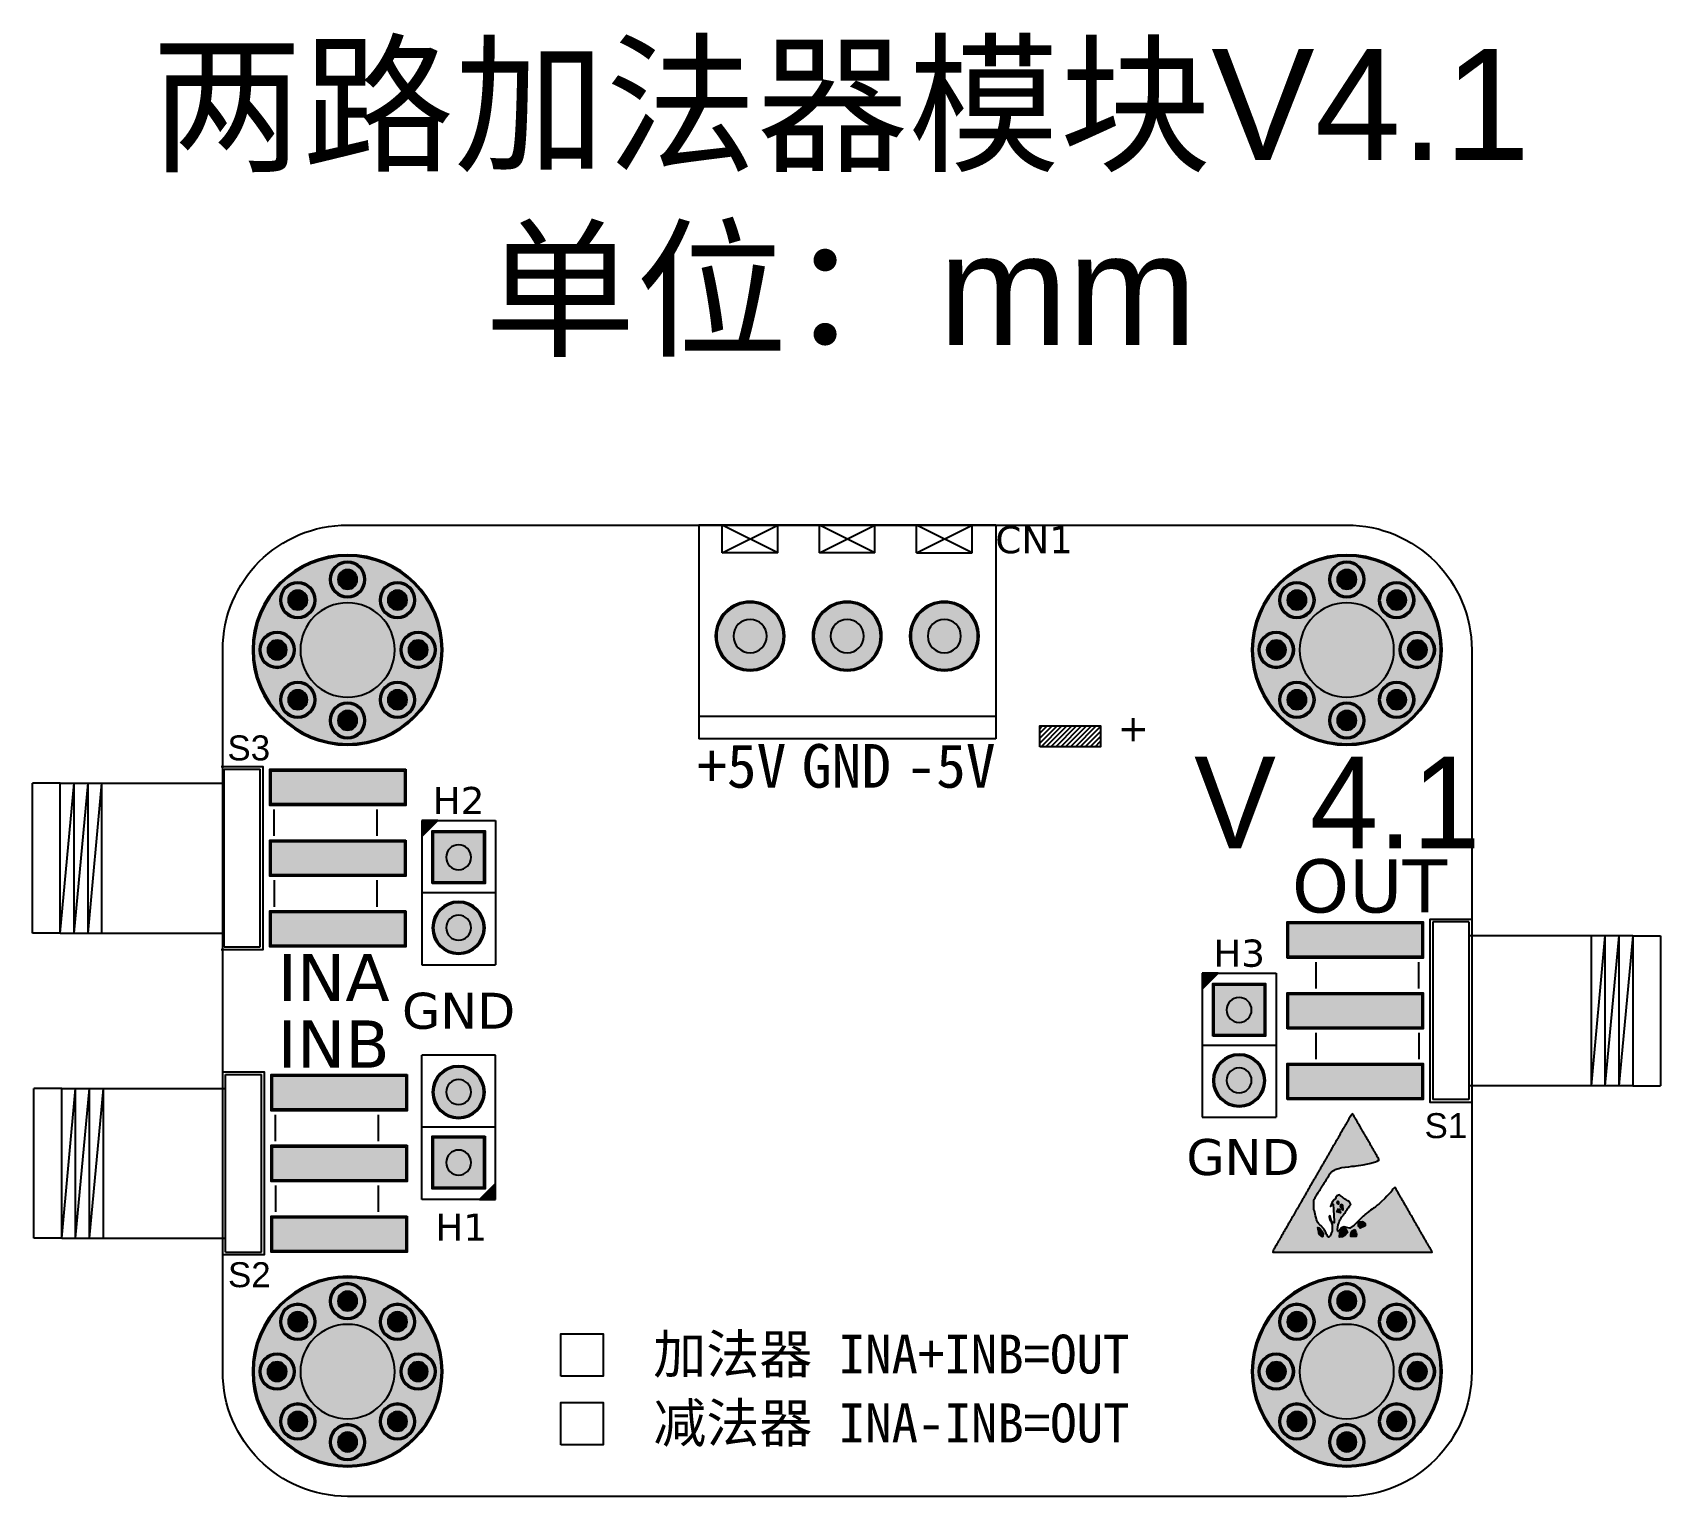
# Model space of a CAD drawing. Header units: millimetres. Extents: x -6.9 to 51.8, y 0 to 52.7.
import ezdxf
from ezdxf.enums import TextEntityAlignment as Align

# ---------------------------------------------------------------- set-up
doc = ezdxf.new("R2010")
doc.units = ezdxf.units.MM
doc.header["$MEASUREMENT"] = 0
doc.layers.get('0').update_dxf_attribs({"true_color": 0xffffff})
for name, color, linetype, true_color in [('Board-Outline-Layer', 6, 'Continuous', 0xff00ff), ('Document-Layer', 7, 'Continuous', 0xffffff), ('Hole-Layer', 49, 'Continuous', 0x222222), ('Top-Layer', 1, 'Continuous', 0xff0000), ('Top-Paste-Mask-Layer', 8, 'Continuous', 0x808080), ('Top-Silkscreen-Layer', 40, 'Continuous', 0xffcc00), ('Top-Solder-Mask-Layer', 214, 'Continuous', 0x800080)]:
    doc.layers.add(name, color=color, linetype=linetype, true_color=true_color)
doc.styles.add('textstyle0', font='')
doc.styles.add('textstyle1', font='')
doc.styles.add('textstyle10', font='')
doc.styles.add('textstyle11', font='')
doc.styles.add('textstyle12', font='')
doc.styles.add('textstyle13', font='')
doc.styles.add('textstyle14', font='')
doc.styles.add('textstyle15', font='')
doc.styles.add('textstyle16', font='')
doc.styles.add('textstyle17', font='')
doc.styles.add('textstyle18', font='')
doc.styles.add('textstyle19', font='')
doc.styles.add('textstyle2', font='')
doc.styles.add('textstyle3', font='')
doc.styles.add('textstyle4', font='')
doc.styles.add('textstyle5', font='')
doc.styles.add('textstyle6', font='')
doc.styles.add('textstyle7', font='')
doc.styles.add('textstyle8', font='')
doc.styles.add('textstyle9', font='')
doc.styles.get('textstyle0').set_extended_font_data('Arial')
doc.styles.get('textstyle1').set_extended_font_data('黑体')
doc.styles.get('textstyle10').set_extended_font_data('Verdana')
doc.styles.get('textstyle11').set_extended_font_data('Arial')
doc.styles.get('textstyle12').set_extended_font_data('Arial')
doc.styles.get('textstyle13').set_extended_font_data('Verdana')
doc.styles.get('textstyle14').set_extended_font_data('Verdana')
doc.styles.get('textstyle15').set_extended_font_data('Arial')
doc.styles.get('textstyle16').set_extended_font_data('Verdana')
doc.styles.get('textstyle17').set_extended_font_data('Verdana')
doc.styles.get('textstyle18').set_extended_font_data('Verdana')
doc.styles.get('textstyle19').set_extended_font_data('Verdana')
doc.styles.get('textstyle2').set_extended_font_data('Verdana')
doc.styles.get('textstyle3').set_extended_font_data('黑体')
doc.styles.get('textstyle4').set_extended_font_data('华文行楷')
doc.styles.get('textstyle5').set_extended_font_data('黑体')
doc.styles.get('textstyle6').set_extended_font_data('黑体')
doc.styles.get('textstyle7').set_extended_font_data('黑体')
doc.styles.get('textstyle8').set_extended_font_data('Verdana')
doc.styles.get('textstyle9').set_extended_font_data('Verdana')

msp = doc.modelspace()

# ---------------------------------------------------------------- texts
at = {"insert": (22.266, 46.607), "char_height": 1, "attachment_point": 5, "style": 'textstyle0'}
msp.add_mtext('\\H4;两路加法器模块V4.1\\P单位：mm', dxfattribs=at)
at = {"layer": 'Top-Silkscreen-Layer'}
for s, height, style, p in [('CN1', 0.9782, 'textstyle13', (29.235, 34.473)), ('S3', 0.9001, 'textstyle15', (0.94, 26.97)), ('H1', 0.9782, 'textstyle18', (8.59, 9.7)), ('S2', 0.9001, 'textstyle11', (0.96, 7.99))]:
    msp.add_text(s, height=height, rotation=360, dxfattribs=dict(at, style=style)).set_placement(p, align=Align.MIDDLE_CENTER)
at = {"layer": 'Top-Silkscreen-Layer', "style": 'textstyle14'}
msp.add_text('+', height=0.978, rotation=180, dxfattribs=at).set_placement((33.369, 27.56), align=Align.MIDDLE_LEFT)
at = {"layer": 'Top-Silkscreen-Layer'}
for s, style, p in [('+5V', 'textstyle1', (18.7, 27.11)), ('GND', 'textstyle6', (22.473, 27.11)), ('-5V', 'textstyle5', (26.24, 27.11))]:
    msp.add_text(s, height=1.575, dxfattribs=dict(at, style=style)).set_placement(p, align=Align.TOP_CENTER)
for s, height, style, p in [('V 4.1', 3.3027, 'textstyle4', (35, 25)), ('OUT', 1.9139, 'textstyle2', (38.52, 22))]:
    msp.add_text(s, height=height, dxfattribs=dict(at, style=style)).set_placement(p, align=Align.MIDDLE_LEFT)
for s, height, style, p in [('H2', 0.9782, 'textstyle17', (8.5, 25.075)), ('H3', 0.9782, 'textstyle16', (36.62, 19.575)), ('INA', 1.7012, 'textstyle10', (4, 18.7)), ('GND', 1.2963, 'textstyle19', (8.5, 17.5)), ('INB', 1.7012, 'textstyle9', (4, 16.3)), ('S1', 0.9001, 'textstyle12', (44.07, 13.36)), ('GND', 1.2963, 'textstyle8', (36.76, 12.23)), ('加法器 INA+INB=OUT', 1.4, 'textstyle3', (24.09, 5.13)), ('减法器 INA-INB=OUT', 1.4, 'textstyle7', (24.093, 2.65))]:
    msp.add_text(s, height=height, dxfattribs=dict(at, style=style)).set_placement(p, align=Align.MIDDLE_CENTER)

# ---------------------------------------------------------------- hatches: boundary and pattern name
at = {"layer": 'Hole-Layer'}
h = msp.add_hatch(color=256, dxfattribs=at)
edge = h.paths.add_edge_path()
edge = h.paths.add_edge_path()
edge.add_arc((4.5, 33.04), 0.35, 180, 0)
edge.add_arc((4.5, 33.04), 0.35, 0, 180)
h = msp.add_hatch(color=256, dxfattribs=at)
edge = h.paths.add_edge_path()
edge = h.paths.add_edge_path()
edge.add_arc((40.5, 33.04), 0.35, 180, 0)
edge.add_arc((40.5, 33.04), 0.35, 0, 180)
h = msp.add_hatch(color=256, dxfattribs=at)
edge = h.paths.add_edge_path()
edge = h.paths.add_edge_path()
edge.add_arc((2.704, 32.296), 0.35, 180, 0)
edge.add_arc((2.704, 32.296), 0.35, 0, 180)
h = msp.add_hatch(color=256, dxfattribs=at)
edge = h.paths.add_edge_path()
edge = h.paths.add_edge_path()
edge.add_arc((6.296, 32.296), 0.35, 180, 0)
edge.add_arc((6.296, 32.296), 0.35, 0, 180)
h = msp.add_hatch(color=256, dxfattribs=at)
edge = h.paths.add_edge_path()
edge = h.paths.add_edge_path()
edge.add_arc((38.704, 32.296), 0.35, 180, 0)
edge.add_arc((38.704, 32.296), 0.35, 0, 180)
h = msp.add_hatch(color=256, dxfattribs=at)
edge = h.paths.add_edge_path()
edge = h.paths.add_edge_path()
edge.add_arc((42.296, 32.296), 0.35, 180, 0)
edge.add_arc((42.296, 32.296), 0.35, 0, 180)
h = msp.add_hatch(color=256, dxfattribs=at)
edge = h.paths.add_edge_path()
edge = h.paths.add_edge_path()
edge.add_arc((4.5, 30.5), 1.7, 180, 0)
edge.add_arc((4.5, 30.5), 1.7, 0, 180)
h = msp.add_hatch(color=256, dxfattribs=at)
edge = h.paths.add_edge_path()
edge = h.paths.add_edge_path()
edge.add_arc((40.5, 30.5), 1.7, 180, 0)
edge.add_arc((40.5, 30.5), 1.7, 0, 180)
h = msp.add_hatch(color=256, dxfattribs=at)
edge = h.paths.add_edge_path()
edge = h.paths.add_edge_path()
edge.add_arc((19, 31), 0.6, 180, 0)
edge.add_arc((19, 31), 0.6, 0, 180)
h = msp.add_hatch(color=256, dxfattribs=at)
edge = h.paths.add_edge_path()
edge = h.paths.add_edge_path()
edge.add_arc((22.5, 31), 0.6, 180, 0)
edge.add_arc((22.5, 31), 0.6, 0, 180)
h = msp.add_hatch(color=256, dxfattribs=at)
edge = h.paths.add_edge_path()
edge = h.paths.add_edge_path()
edge.add_arc((26, 31), 0.6, 180, 0)
edge.add_arc((26, 31), 0.6, 0, 180)
h = msp.add_hatch(color=256, dxfattribs=at)
edge = h.paths.add_edge_path()
edge = h.paths.add_edge_path()
edge.add_arc((1.96, 30.5), 0.35, 180, 0)
edge.add_arc((1.96, 30.5), 0.35, 0, 180)
h = msp.add_hatch(color=256, dxfattribs=at)
edge = h.paths.add_edge_path()
edge = h.paths.add_edge_path()
edge.add_arc((7.04, 30.5), 0.35, 180, 0)
edge.add_arc((7.04, 30.5), 0.35, 0, 180)
h = msp.add_hatch(color=256, dxfattribs=at)
edge = h.paths.add_edge_path()
edge = h.paths.add_edge_path()
edge.add_arc((37.96, 30.5), 0.35, 180, 0)
edge.add_arc((37.96, 30.5), 0.35, 0, 180)
h = msp.add_hatch(color=256, dxfattribs=at)
edge = h.paths.add_edge_path()
edge = h.paths.add_edge_path()
edge.add_arc((43.04, 30.5), 0.35, 180, 0)
edge.add_arc((43.04, 30.5), 0.35, 0, 180)
h = msp.add_hatch(color=256, dxfattribs=at)
edge = h.paths.add_edge_path()
edge = h.paths.add_edge_path()
edge.add_arc((2.704, 28.704), 0.35, 180, 0)
edge.add_arc((2.704, 28.704), 0.35, 0, 180)
h = msp.add_hatch(color=256, dxfattribs=at)
edge = h.paths.add_edge_path()
edge = h.paths.add_edge_path()
edge.add_arc((6.296, 28.704), 0.35, 180, 0)
edge.add_arc((6.296, 28.704), 0.35, 0, 180)
h = msp.add_hatch(color=256, dxfattribs=at)
edge = h.paths.add_edge_path()
edge = h.paths.add_edge_path()
edge.add_arc((38.704, 28.704), 0.35, 180, 0)
edge.add_arc((38.704, 28.704), 0.35, 0, 180)
h = msp.add_hatch(color=256, dxfattribs=at)
edge = h.paths.add_edge_path()
edge = h.paths.add_edge_path()
edge.add_arc((42.296, 28.704), 0.35, 180, 0)
edge.add_arc((42.296, 28.704), 0.35, 0, 180)
h = msp.add_hatch(color=256, dxfattribs=at)
edge = h.paths.add_edge_path()
edge = h.paths.add_edge_path()
edge.add_arc((4.5, 27.96), 0.35, 180, 0)
edge.add_arc((4.5, 27.96), 0.35, 0, 180)
h = msp.add_hatch(color=256, dxfattribs=at)
edge = h.paths.add_edge_path()
edge = h.paths.add_edge_path()
edge.add_arc((40.5, 27.96), 0.35, 180, 0)
edge.add_arc((40.5, 27.96), 0.35, 0, 180)
h = msp.add_hatch(color=256, dxfattribs=at)
edge = h.paths.add_edge_path()
edge = h.paths.add_edge_path()
edge.add_arc((8.5, 23.03), 0.45, 180, 0)
edge.add_arc((8.5, 23.03), 0.45, 0, 180)
h = msp.add_hatch(color=256, dxfattribs=at)
edge = h.paths.add_edge_path()
edge = h.paths.add_edge_path()
edge.add_arc((8.5, 20.49), 0.45, 180, 0)
edge.add_arc((8.5, 20.49), 0.45, 0, 180)
h = msp.add_hatch(color=256, dxfattribs=at)
edge = h.paths.add_edge_path()
edge = h.paths.add_edge_path()
edge.add_arc((36.62, 17.53), 0.45, 180, 0)
edge.add_arc((36.62, 17.53), 0.45, 0, 180)
h = msp.add_hatch(color=256, dxfattribs=at)
edge = h.paths.add_edge_path()
edge = h.paths.add_edge_path()
edge.add_arc((36.62, 14.99), 0.45, 180, 0)
edge.add_arc((36.62, 14.99), 0.45, 0, 180)
h = msp.add_hatch(color=256, dxfattribs=at)
edge = h.paths.add_edge_path()
edge = h.paths.add_edge_path()
edge.add_arc((8.5, 14.57), 0.45, 180, 0)
edge.add_arc((8.5, 14.57), 0.45, 0, 180)
h = msp.add_hatch(color=256, dxfattribs=at)
edge = h.paths.add_edge_path()
edge = h.paths.add_edge_path()
edge.add_arc((8.5, 12.03), 0.45, 180, 0)
edge.add_arc((8.5, 12.03), 0.45, 0, 180)
h = msp.add_hatch(color=256, dxfattribs=at)
edge = h.paths.add_edge_path()
edge = h.paths.add_edge_path()
edge.add_arc((4.5, 7.04), 0.35, 180, 0)
edge.add_arc((4.5, 7.04), 0.35, 0, 180)
h = msp.add_hatch(color=256, dxfattribs=at)
edge = h.paths.add_edge_path()
edge = h.paths.add_edge_path()
edge.add_arc((40.5, 7.04), 0.35, 180, 0)
edge.add_arc((40.5, 7.04), 0.35, 0, 180)
h = msp.add_hatch(color=256, dxfattribs=at)
edge = h.paths.add_edge_path()
edge = h.paths.add_edge_path()
edge.add_arc((2.704, 6.296), 0.35, 180, 0)
edge.add_arc((2.704, 6.296), 0.35, 0, 180)
h = msp.add_hatch(color=256, dxfattribs=at)
edge = h.paths.add_edge_path()
edge = h.paths.add_edge_path()
edge.add_arc((6.296, 6.296), 0.35, 180, 0)
edge.add_arc((6.296, 6.296), 0.35, 0, 180)
h = msp.add_hatch(color=256, dxfattribs=at)
edge = h.paths.add_edge_path()
edge = h.paths.add_edge_path()
edge.add_arc((38.704, 6.296), 0.35, 180, 0)
edge.add_arc((38.704, 6.296), 0.35, 0, 180)
h = msp.add_hatch(color=256, dxfattribs=at)
edge = h.paths.add_edge_path()
edge = h.paths.add_edge_path()
edge.add_arc((42.296, 6.296), 0.35, 180, 0)
edge.add_arc((42.296, 6.296), 0.35, 0, 180)
h = msp.add_hatch(color=256, dxfattribs=at)
edge = h.paths.add_edge_path()
edge = h.paths.add_edge_path()
edge.add_arc((4.5, 4.5), 1.7, 180, 0)
edge.add_arc((4.5, 4.5), 1.7, 0, 180)
h = msp.add_hatch(color=256, dxfattribs=at)
edge = h.paths.add_edge_path()
edge = h.paths.add_edge_path()
edge.add_arc((40.5, 4.5), 1.7, 180, 0)
edge.add_arc((40.5, 4.5), 1.7, 0, 180)
h = msp.add_hatch(color=256, dxfattribs=at)
edge = h.paths.add_edge_path()
edge = h.paths.add_edge_path()
edge.add_arc((1.96, 4.5), 0.35, 180, 0)
edge.add_arc((1.96, 4.5), 0.35, 0, 180)
h = msp.add_hatch(color=256, dxfattribs=at)
edge = h.paths.add_edge_path()
edge = h.paths.add_edge_path()
edge.add_arc((7.04, 4.5), 0.35, 180, 0)
edge.add_arc((7.04, 4.5), 0.35, 0, 180)
h = msp.add_hatch(color=256, dxfattribs=at)
edge = h.paths.add_edge_path()
edge = h.paths.add_edge_path()
edge.add_arc((37.96, 4.5), 0.35, 180, 0)
edge.add_arc((37.96, 4.5), 0.35, 0, 180)
h = msp.add_hatch(color=256, dxfattribs=at)
edge = h.paths.add_edge_path()
edge = h.paths.add_edge_path()
edge.add_arc((43.04, 4.5), 0.35, 180, 0)
edge.add_arc((43.04, 4.5), 0.35, 0, 180)
h = msp.add_hatch(color=256, dxfattribs=at)
edge = h.paths.add_edge_path()
edge = h.paths.add_edge_path()
edge.add_arc((2.704, 2.704), 0.35, 180, 0)
edge.add_arc((2.704, 2.704), 0.35, 0, 180)
h = msp.add_hatch(color=256, dxfattribs=at)
edge = h.paths.add_edge_path()
edge = h.paths.add_edge_path()
edge.add_arc((6.296, 2.704), 0.35, 180, 0)
edge.add_arc((6.296, 2.704), 0.35, 0, 180)
h = msp.add_hatch(color=256, dxfattribs=at)
edge = h.paths.add_edge_path()
edge = h.paths.add_edge_path()
edge.add_arc((38.704, 2.704), 0.35, 180, 0)
edge.add_arc((38.704, 2.704), 0.35, 0, 180)
h = msp.add_hatch(color=256, dxfattribs=at)
edge = h.paths.add_edge_path()
edge = h.paths.add_edge_path()
edge.add_arc((42.296, 2.704), 0.35, 180, 0)
edge.add_arc((42.296, 2.704), 0.35, 0, 180)
h = msp.add_hatch(color=256, dxfattribs=at)
edge = h.paths.add_edge_path()
edge = h.paths.add_edge_path()
edge.add_arc((4.5, 1.96), 0.35, 180, 0)
edge.add_arc((4.5, 1.96), 0.35, 0, 180)
h = msp.add_hatch(color=256, dxfattribs=at)
edge = h.paths.add_edge_path()
edge = h.paths.add_edge_path()
edge.add_arc((40.5, 1.96), 0.35, 180, 0)
edge.add_arc((40.5, 1.96), 0.35, 0, 180)
at = {"layer": 'Top-Layer'}
h = msp.add_hatch(color=256, dxfattribs=at)
edge = h.paths.add_edge_path()
edge = h.paths.add_edge_path()
edge.add_arc((4.5, 30.5), 3.38, 180, 0)
edge.add_arc((4.5, 30.5), 3.38, 0, 180)
h = msp.add_hatch(color=256, dxfattribs=at)
edge = h.paths.add_edge_path()
edge = h.paths.add_edge_path()
edge.add_arc((4.5, 33.04), 0.6, 180, 0)
edge.add_arc((4.5, 33.04), 0.6, 0, 180)
h = msp.add_hatch(color=256, dxfattribs=at)
edge = h.paths.add_edge_path()
edge = h.paths.add_edge_path()
edge.add_arc((40.5, 30.5), 3.38, 180, 0)
edge.add_arc((40.5, 30.5), 3.38, 0, 180)
h = msp.add_hatch(color=256, dxfattribs=at)
edge = h.paths.add_edge_path()
edge = h.paths.add_edge_path()
edge.add_arc((40.5, 33.04), 0.6, 180, 0)
edge.add_arc((40.5, 33.04), 0.6, 0, 180)
h = msp.add_hatch(color=256, dxfattribs=at)
edge = h.paths.add_edge_path()
edge = h.paths.add_edge_path()
edge.add_arc((2.704, 32.296), 0.6, 180, 0)
edge.add_arc((2.704, 32.296), 0.6, 0, 180)
h = msp.add_hatch(color=256, dxfattribs=at)
edge = h.paths.add_edge_path()
edge = h.paths.add_edge_path()
edge.add_arc((6.296, 32.296), 0.6, 180, 0)
edge.add_arc((6.296, 32.296), 0.6, 0, 180)
h = msp.add_hatch(color=256, dxfattribs=at)
edge = h.paths.add_edge_path()
edge = h.paths.add_edge_path()
edge.add_arc((38.704, 32.296), 0.6, 180, 0)
edge.add_arc((38.704, 32.296), 0.6, 0, 180)
h = msp.add_hatch(color=256, dxfattribs=at)
edge = h.paths.add_edge_path()
edge = h.paths.add_edge_path()
edge.add_arc((42.296, 32.296), 0.6, 180, 0)
edge.add_arc((42.296, 32.296), 0.6, 0, 180)
h = msp.add_hatch(color=256, dxfattribs=at)
edge = h.paths.add_edge_path()
edge = h.paths.add_edge_path()
edge.add_arc((19, 31), 1.2, 180, 0)
edge.add_arc((19, 31), 1.2, 0, 180)
h = msp.add_hatch(color=256, dxfattribs=at)
edge = h.paths.add_edge_path()
edge = h.paths.add_edge_path()
edge.add_arc((22.5, 31), 1.2, 180, 0)
edge.add_arc((22.5, 31), 1.2, 0, 180)
h = msp.add_hatch(color=256, dxfattribs=at)
edge = h.paths.add_edge_path()
edge = h.paths.add_edge_path()
edge.add_arc((26, 31), 1.2, 180, 0)
edge.add_arc((26, 31), 1.2, 0, 180)
h = msp.add_hatch(color=256, dxfattribs=at)
edge = h.paths.add_edge_path()
edge = h.paths.add_edge_path()
edge.add_arc((1.96, 30.5), 0.6, 180, 0)
edge.add_arc((1.96, 30.5), 0.6, 0, 180)
h = msp.add_hatch(color=256, dxfattribs=at)
edge = h.paths.add_edge_path()
edge = h.paths.add_edge_path()
edge.add_arc((7.04, 30.5), 0.6, 180, 0)
edge.add_arc((7.04, 30.5), 0.6, 0, 180)
h = msp.add_hatch(color=256, dxfattribs=at)
edge = h.paths.add_edge_path()
edge = h.paths.add_edge_path()
edge.add_arc((37.96, 30.5), 0.6, 180, 0)
edge.add_arc((37.96, 30.5), 0.6, 0, 180)
h = msp.add_hatch(color=256, dxfattribs=at)
edge = h.paths.add_edge_path()
edge = h.paths.add_edge_path()
edge.add_arc((43.04, 30.5), 0.6, 180, 0)
edge.add_arc((43.04, 30.5), 0.6, 0, 180)
h = msp.add_hatch(color=256, dxfattribs=at)
edge = h.paths.add_edge_path()
edge = h.paths.add_edge_path()
edge.add_arc((2.704, 28.704), 0.6, 180, 0)
edge.add_arc((2.704, 28.704), 0.6, 0, 180)
h = msp.add_hatch(color=256, dxfattribs=at)
edge = h.paths.add_edge_path()
edge = h.paths.add_edge_path()
edge.add_arc((6.296, 28.704), 0.6, 180, 0)
edge.add_arc((6.296, 28.704), 0.6, 0, 180)
h = msp.add_hatch(color=256, dxfattribs=at)
edge = h.paths.add_edge_path()
edge = h.paths.add_edge_path()
edge.add_arc((38.704, 28.704), 0.6, 180, 0)
edge.add_arc((38.704, 28.704), 0.6, 0, 180)
h = msp.add_hatch(color=256, dxfattribs=at)
edge = h.paths.add_edge_path()
edge = h.paths.add_edge_path()
edge.add_arc((42.296, 28.704), 0.6, 180, 0)
edge.add_arc((42.296, 28.704), 0.6, 0, 180)
h = msp.add_hatch(color=256, dxfattribs=at)
edge = h.paths.add_edge_path()
edge = h.paths.add_edge_path()
edge.add_arc((4.5, 27.96), 0.6, 180, 0)
edge.add_arc((4.5, 27.96), 0.6, 0, 180)
h = msp.add_hatch(color=256, dxfattribs=at)
edge = h.paths.add_edge_path()
edge = h.paths.add_edge_path()
edge.add_arc((40.5, 27.96), 0.6, 180, 0)
edge.add_arc((40.5, 27.96), 0.6, 0, 180)
h = msp.add_hatch(dxfattribs=at)
h.set_pattern_fill('ANSI37', color=256, style=0)
h.set_pattern_definition([(45, (0, 0), (-0.08838835, 0.08838835), [])])
edge = h.paths.add_edge_path()
h.paths.add_polyline_path([(29.442, 27.01), (29.442, 27.762), (31.63, 27.762), (31.63, 27.01)])
h = msp.add_hatch(color=256, dxfattribs=at)
edge = h.paths.add_edge_path()
h.paths.add_polyline_path([(6.55, 26.15), (6.55, 24.95), (1.75, 24.95), (1.75, 26.15)])
h = msp.add_hatch(color=256, dxfattribs=at)
edge = h.paths.add_edge_path()
h.paths.add_polyline_path([(6.55, 23.6), (6.55, 22.4), (1.75, 22.4), (1.75, 23.6)])
h = msp.add_hatch(color=256, dxfattribs=at)
edge = h.paths.add_edge_path()
h.paths.add_polyline_path([(7.6, 22.13), (7.6, 23.93), (9.4, 23.93), (9.4, 22.13)])
h = msp.add_hatch(color=256, dxfattribs=at)
edge = h.paths.add_edge_path()
edge = h.paths.add_edge_path()
edge.add_arc((8.5, 20.49), 0.9, 180, 0)
edge.add_arc((8.5, 20.49), 0.9, 0, 180)
h = msp.add_hatch(color=256, dxfattribs=at)
edge = h.paths.add_edge_path()
h.paths.add_polyline_path([(6.55, 21.05), (6.55, 19.85), (1.75, 19.85), (1.75, 21.05)])
h = msp.add_hatch(color=256, dxfattribs=at)
edge = h.paths.add_edge_path()
h.paths.add_polyline_path([(38.4, 19.45), (38.4, 20.65), (43.2, 20.65), (43.2, 19.45)])
h = msp.add_hatch(color=256, dxfattribs=at)
edge = h.paths.add_edge_path()
h.paths.add_polyline_path([(35.72, 16.63), (35.72, 18.43), (37.52, 18.43), (37.52, 16.63)])
h = msp.add_hatch(color=256, dxfattribs=at)
edge = h.paths.add_edge_path()
h.paths.add_polyline_path([(38.4, 16.9), (38.4, 18.1), (43.2, 18.1), (43.2, 16.9)])
h = msp.add_hatch(color=256, dxfattribs=at)
edge = h.paths.add_edge_path()
edge = h.paths.add_edge_path()
edge.add_arc((36.62, 14.99), 0.9, 180, 0)
edge.add_arc((36.62, 14.99), 0.9, 0, 180)
h = msp.add_hatch(color=256, dxfattribs=at)
edge = h.paths.add_edge_path()
edge = h.paths.add_edge_path()
edge.add_arc((8.5, 14.57), 0.9, 180, 0)
edge.add_arc((8.5, 14.57), 0.9, 0, 180)
h = msp.add_hatch(color=256, dxfattribs=at)
edge = h.paths.add_edge_path()
h.paths.add_polyline_path([(38.4, 14.35), (38.4, 15.55), (43.2, 15.55), (43.2, 14.35)])
h = msp.add_hatch(color=256, dxfattribs=at)
edge = h.paths.add_edge_path()
h.paths.add_polyline_path([(6.6, 15.15), (6.6, 13.95), (1.8, 13.95), (1.8, 15.15)])
h = msp.add_hatch(color=256, dxfattribs=at)
edge = h.paths.add_edge_path()
h.paths.add_polyline_path([(9.4, 12.93), (9.4, 11.13), (7.6, 11.13), (7.6, 12.93)])
h = msp.add_hatch(color=256, dxfattribs=at)
edge = h.paths.add_edge_path()
h.paths.add_polyline_path([(6.6, 12.6), (6.6, 11.4), (1.8, 11.4), (1.8, 12.6)])
h = msp.add_hatch(color=256, dxfattribs=at)
edge = h.paths.add_edge_path()
h.paths.add_polyline_path([(6.6, 10.05), (6.6, 8.85), (1.8, 8.85), (1.8, 10.05)])
h = msp.add_hatch(color=256, dxfattribs=at)
edge = h.paths.add_edge_path()
edge = h.paths.add_edge_path()
edge.add_arc((4.5, 4.5), 3.38, 180, 0)
edge.add_arc((4.5, 4.5), 3.38, 0, 180)
h = msp.add_hatch(color=256, dxfattribs=at)
edge = h.paths.add_edge_path()
edge = h.paths.add_edge_path()
edge.add_arc((4.5, 7.04), 0.6, 180, 0)
edge.add_arc((4.5, 7.04), 0.6, 0, 180)
h = msp.add_hatch(color=256, dxfattribs=at)
edge = h.paths.add_edge_path()
edge = h.paths.add_edge_path()
edge.add_arc((40.5, 4.5), 3.38, 180, 0)
edge.add_arc((40.5, 4.5), 3.38, 0, 180)
h = msp.add_hatch(color=256, dxfattribs=at)
edge = h.paths.add_edge_path()
edge = h.paths.add_edge_path()
edge.add_arc((40.5, 7.04), 0.6, 180, 0)
edge.add_arc((40.5, 7.04), 0.6, 0, 180)
h = msp.add_hatch(color=256, dxfattribs=at)
edge = h.paths.add_edge_path()
edge = h.paths.add_edge_path()
edge.add_arc((2.704, 6.296), 0.6, 180, 0)
edge.add_arc((2.704, 6.296), 0.6, 0, 180)
h = msp.add_hatch(color=256, dxfattribs=at)
edge = h.paths.add_edge_path()
edge = h.paths.add_edge_path()
edge.add_arc((6.296, 6.296), 0.6, 180, 0)
edge.add_arc((6.296, 6.296), 0.6, 0, 180)
h = msp.add_hatch(color=256, dxfattribs=at)
edge = h.paths.add_edge_path()
edge = h.paths.add_edge_path()
edge.add_arc((38.704, 6.296), 0.6, 180, 0)
edge.add_arc((38.704, 6.296), 0.6, 0, 180)
h = msp.add_hatch(color=256, dxfattribs=at)
edge = h.paths.add_edge_path()
edge = h.paths.add_edge_path()
edge.add_arc((42.296, 6.296), 0.6, 180, 0)
edge.add_arc((42.296, 6.296), 0.6, 0, 180)
h = msp.add_hatch(color=256, dxfattribs=at)
edge = h.paths.add_edge_path()
edge = h.paths.add_edge_path()
edge.add_arc((1.96, 4.5), 0.6, 180, 0)
edge.add_arc((1.96, 4.5), 0.6, 0, 180)
h = msp.add_hatch(color=256, dxfattribs=at)
edge = h.paths.add_edge_path()
edge = h.paths.add_edge_path()
edge.add_arc((7.04, 4.5), 0.6, 180, 0)
edge.add_arc((7.04, 4.5), 0.6, 0, 180)
h = msp.add_hatch(color=256, dxfattribs=at)
edge = h.paths.add_edge_path()
edge = h.paths.add_edge_path()
edge.add_arc((37.96, 4.5), 0.6, 180, 0)
edge.add_arc((37.96, 4.5), 0.6, 0, 180)
h = msp.add_hatch(color=256, dxfattribs=at)
edge = h.paths.add_edge_path()
edge = h.paths.add_edge_path()
edge.add_arc((43.04, 4.5), 0.6, 180, 0)
edge.add_arc((43.04, 4.5), 0.6, 0, 180)
h = msp.add_hatch(color=256, dxfattribs=at)
edge = h.paths.add_edge_path()
edge = h.paths.add_edge_path()
edge.add_arc((2.704, 2.704), 0.6, 180, 0)
edge.add_arc((2.704, 2.704), 0.6, 0, 180)
h = msp.add_hatch(color=256, dxfattribs=at)
edge = h.paths.add_edge_path()
edge = h.paths.add_edge_path()
edge.add_arc((6.296, 2.704), 0.6, 180, 0)
edge.add_arc((6.296, 2.704), 0.6, 0, 180)
h = msp.add_hatch(color=256, dxfattribs=at)
edge = h.paths.add_edge_path()
edge = h.paths.add_edge_path()
edge.add_arc((38.704, 2.704), 0.6, 180, 0)
edge.add_arc((38.704, 2.704), 0.6, 0, 180)
h = msp.add_hatch(color=256, dxfattribs=at)
edge = h.paths.add_edge_path()
edge = h.paths.add_edge_path()
edge.add_arc((42.296, 2.704), 0.6, 180, 0)
edge.add_arc((42.296, 2.704), 0.6, 0, 180)
h = msp.add_hatch(color=256, dxfattribs=at)
edge = h.paths.add_edge_path()
edge = h.paths.add_edge_path()
edge.add_arc((4.5, 1.96), 0.6, 180, 0)
edge.add_arc((4.5, 1.96), 0.6, 0, 180)
h = msp.add_hatch(color=256, dxfattribs=at)
edge = h.paths.add_edge_path()
edge = h.paths.add_edge_path()
edge.add_arc((40.5, 1.96), 0.6, 180, 0)
edge.add_arc((40.5, 1.96), 0.6, 0, 180)
at = {"layer": 'Top-Paste-Mask-Layer'}
h = msp.add_hatch(color=256, dxfattribs=at)
edge = h.paths.add_edge_path()
edge = h.paths.add_edge_path()
edge.add_arc((4.5, 30.5), 3.38, 180, 0)
edge.add_arc((4.5, 30.5), 3.38, 0, 180)
h = msp.add_hatch(color=256, dxfattribs=at)
edge = h.paths.add_edge_path()
edge = h.paths.add_edge_path()
edge.add_arc((4.5, 33.04), 0.6, 180, 0)
edge.add_arc((4.5, 33.04), 0.6, 0, 180)
h = msp.add_hatch(color=256, dxfattribs=at)
edge = h.paths.add_edge_path()
edge = h.paths.add_edge_path()
edge.add_arc((40.5, 30.5), 3.38, 180, 0)
edge.add_arc((40.5, 30.5), 3.38, 0, 180)
h = msp.add_hatch(color=256, dxfattribs=at)
edge = h.paths.add_edge_path()
edge = h.paths.add_edge_path()
edge.add_arc((40.5, 33.04), 0.6, 180, 0)
edge.add_arc((40.5, 33.04), 0.6, 0, 180)
h = msp.add_hatch(color=256, dxfattribs=at)
edge = h.paths.add_edge_path()
edge = h.paths.add_edge_path()
edge.add_arc((2.704, 32.296), 0.6, 180, 0)
edge.add_arc((2.704, 32.296), 0.6, 0, 180)
h = msp.add_hatch(color=256, dxfattribs=at)
edge = h.paths.add_edge_path()
edge = h.paths.add_edge_path()
edge.add_arc((6.296, 32.296), 0.6, 180, 0)
edge.add_arc((6.296, 32.296), 0.6, 0, 180)
h = msp.add_hatch(color=256, dxfattribs=at)
edge = h.paths.add_edge_path()
edge = h.paths.add_edge_path()
edge.add_arc((38.704, 32.296), 0.6, 180, 0)
edge.add_arc((38.704, 32.296), 0.6, 0, 180)
h = msp.add_hatch(color=256, dxfattribs=at)
edge = h.paths.add_edge_path()
edge = h.paths.add_edge_path()
edge.add_arc((42.296, 32.296), 0.6, 180, 0)
edge.add_arc((42.296, 32.296), 0.6, 0, 180)
h = msp.add_hatch(color=256, dxfattribs=at)
edge = h.paths.add_edge_path()
edge = h.paths.add_edge_path()
edge.add_arc((19, 31), 1.2, 180, 0)
edge.add_arc((19, 31), 1.2, 0, 180)
h = msp.add_hatch(color=256, dxfattribs=at)
edge = h.paths.add_edge_path()
edge = h.paths.add_edge_path()
edge.add_arc((22.5, 31), 1.2, 180, 0)
edge.add_arc((22.5, 31), 1.2, 0, 180)
h = msp.add_hatch(color=256, dxfattribs=at)
edge = h.paths.add_edge_path()
edge = h.paths.add_edge_path()
edge.add_arc((26, 31), 1.2, 180, 0)
edge.add_arc((26, 31), 1.2, 0, 180)
h = msp.add_hatch(color=256, dxfattribs=at)
edge = h.paths.add_edge_path()
edge = h.paths.add_edge_path()
edge.add_arc((1.96, 30.5), 0.6, 180, 0)
edge.add_arc((1.96, 30.5), 0.6, 0, 180)
h = msp.add_hatch(color=256, dxfattribs=at)
edge = h.paths.add_edge_path()
edge = h.paths.add_edge_path()
edge.add_arc((7.04, 30.5), 0.6, 180, 0)
edge.add_arc((7.04, 30.5), 0.6, 0, 180)
h = msp.add_hatch(color=256, dxfattribs=at)
edge = h.paths.add_edge_path()
edge = h.paths.add_edge_path()
edge.add_arc((37.96, 30.5), 0.6, 180, 0)
edge.add_arc((37.96, 30.5), 0.6, 0, 180)
h = msp.add_hatch(color=256, dxfattribs=at)
edge = h.paths.add_edge_path()
edge = h.paths.add_edge_path()
edge.add_arc((43.04, 30.5), 0.6, 180, 0)
edge.add_arc((43.04, 30.5), 0.6, 0, 180)
h = msp.add_hatch(color=256, dxfattribs=at)
edge = h.paths.add_edge_path()
edge = h.paths.add_edge_path()
edge.add_arc((2.704, 28.704), 0.6, 180, 0)
edge.add_arc((2.704, 28.704), 0.6, 0, 180)
h = msp.add_hatch(color=256, dxfattribs=at)
edge = h.paths.add_edge_path()
edge = h.paths.add_edge_path()
edge.add_arc((6.296, 28.704), 0.6, 180, 0)
edge.add_arc((6.296, 28.704), 0.6, 0, 180)
h = msp.add_hatch(color=256, dxfattribs=at)
edge = h.paths.add_edge_path()
edge = h.paths.add_edge_path()
edge.add_arc((38.704, 28.704), 0.6, 180, 0)
edge.add_arc((38.704, 28.704), 0.6, 0, 180)
h = msp.add_hatch(color=256, dxfattribs=at)
edge = h.paths.add_edge_path()
edge = h.paths.add_edge_path()
edge.add_arc((42.296, 28.704), 0.6, 180, 0)
edge.add_arc((42.296, 28.704), 0.6, 0, 180)
h = msp.add_hatch(color=256, dxfattribs=at)
edge = h.paths.add_edge_path()
edge = h.paths.add_edge_path()
edge.add_arc((4.5, 27.96), 0.6, 180, 0)
edge.add_arc((4.5, 27.96), 0.6, 0, 180)
h = msp.add_hatch(color=256, dxfattribs=at)
edge = h.paths.add_edge_path()
edge = h.paths.add_edge_path()
edge.add_arc((40.5, 27.96), 0.6, 180, 0)
edge.add_arc((40.5, 27.96), 0.6, 0, 180)
h = msp.add_hatch(color=256, dxfattribs=at)
edge = h.paths.add_edge_path()
h.paths.add_polyline_path([(6.55, 26.15), (6.55, 24.95), (1.75, 24.95), (1.75, 26.15)])
h = msp.add_hatch(color=256, dxfattribs=at)
edge = h.paths.add_edge_path()
h.paths.add_polyline_path([(6.55, 23.6), (6.55, 22.4), (1.75, 22.4), (1.75, 23.6)])
h = msp.add_hatch(color=256, dxfattribs=at)
edge = h.paths.add_edge_path()
h.paths.add_polyline_path([(7.6, 22.13), (7.6, 23.93), (9.4, 23.93), (9.4, 22.13)])
h = msp.add_hatch(color=256, dxfattribs=at)
edge = h.paths.add_edge_path()
edge = h.paths.add_edge_path()
edge.add_arc((8.5, 20.49), 0.9, 180, 0)
edge.add_arc((8.5, 20.49), 0.9, 0, 180)
h = msp.add_hatch(color=256, dxfattribs=at)
edge = h.paths.add_edge_path()
h.paths.add_polyline_path([(6.55, 21.05), (6.55, 19.85), (1.75, 19.85), (1.75, 21.05)])
h = msp.add_hatch(color=256, dxfattribs=at)
edge = h.paths.add_edge_path()
h.paths.add_polyline_path([(38.4, 19.45), (38.4, 20.65), (43.2, 20.65), (43.2, 19.45)])
h = msp.add_hatch(color=256, dxfattribs=at)
edge = h.paths.add_edge_path()
h.paths.add_polyline_path([(35.72, 16.63), (35.72, 18.43), (37.52, 18.43), (37.52, 16.63)])
h = msp.add_hatch(color=256, dxfattribs=at)
edge = h.paths.add_edge_path()
h.paths.add_polyline_path([(38.4, 16.9), (38.4, 18.1), (43.2, 18.1), (43.2, 16.9)])
h = msp.add_hatch(color=256, dxfattribs=at)
edge = h.paths.add_edge_path()
edge = h.paths.add_edge_path()
edge.add_arc((36.62, 14.99), 0.9, 180, 0)
edge.add_arc((36.62, 14.99), 0.9, 0, 180)
h = msp.add_hatch(color=256, dxfattribs=at)
edge = h.paths.add_edge_path()
edge = h.paths.add_edge_path()
edge.add_arc((8.5, 14.57), 0.9, 180, 0)
edge.add_arc((8.5, 14.57), 0.9, 0, 180)
h = msp.add_hatch(color=256, dxfattribs=at)
edge = h.paths.add_edge_path()
h.paths.add_polyline_path([(38.4, 14.35), (38.4, 15.55), (43.2, 15.55), (43.2, 14.35)])
h = msp.add_hatch(color=256, dxfattribs=at)
edge = h.paths.add_edge_path()
h.paths.add_polyline_path([(6.6, 15.15), (6.6, 13.95), (1.8, 13.95), (1.8, 15.15)])
h = msp.add_hatch(color=256, dxfattribs=at)
edge = h.paths.add_edge_path()
h.paths.add_polyline_path([(9.4, 12.93), (9.4, 11.13), (7.6, 11.13), (7.6, 12.93)])
h = msp.add_hatch(color=256, dxfattribs=at)
edge = h.paths.add_edge_path()
h.paths.add_polyline_path([(6.6, 12.6), (6.6, 11.4), (1.8, 11.4), (1.8, 12.6)])
h = msp.add_hatch(color=256, dxfattribs=at)
edge = h.paths.add_edge_path()
h.paths.add_polyline_path([(6.6, 10.05), (6.6, 8.85), (1.8, 8.85), (1.8, 10.05)])
h = msp.add_hatch(color=256, dxfattribs=at)
edge = h.paths.add_edge_path()
edge = h.paths.add_edge_path()
edge.add_arc((4.5, 4.5), 3.38, 180, 0)
edge.add_arc((4.5, 4.5), 3.38, 0, 180)
h = msp.add_hatch(color=256, dxfattribs=at)
edge = h.paths.add_edge_path()
edge = h.paths.add_edge_path()
edge.add_arc((4.5, 7.04), 0.6, 180, 0)
edge.add_arc((4.5, 7.04), 0.6, 0, 180)
h = msp.add_hatch(color=256, dxfattribs=at)
edge = h.paths.add_edge_path()
edge = h.paths.add_edge_path()
edge.add_arc((40.5, 4.5), 3.38, 180, 0)
edge.add_arc((40.5, 4.5), 3.38, 0, 180)
h = msp.add_hatch(color=256, dxfattribs=at)
edge = h.paths.add_edge_path()
edge = h.paths.add_edge_path()
edge.add_arc((40.5, 7.04), 0.6, 180, 0)
edge.add_arc((40.5, 7.04), 0.6, 0, 180)
h = msp.add_hatch(color=256, dxfattribs=at)
edge = h.paths.add_edge_path()
edge = h.paths.add_edge_path()
edge.add_arc((2.704, 6.296), 0.6, 180, 0)
edge.add_arc((2.704, 6.296), 0.6, 0, 180)
h = msp.add_hatch(color=256, dxfattribs=at)
edge = h.paths.add_edge_path()
edge = h.paths.add_edge_path()
edge.add_arc((6.296, 6.296), 0.6, 180, 0)
edge.add_arc((6.296, 6.296), 0.6, 0, 180)
h = msp.add_hatch(color=256, dxfattribs=at)
edge = h.paths.add_edge_path()
edge = h.paths.add_edge_path()
edge.add_arc((38.704, 6.296), 0.6, 180, 0)
edge.add_arc((38.704, 6.296), 0.6, 0, 180)
h = msp.add_hatch(color=256, dxfattribs=at)
edge = h.paths.add_edge_path()
edge = h.paths.add_edge_path()
edge.add_arc((42.296, 6.296), 0.6, 180, 0)
edge.add_arc((42.296, 6.296), 0.6, 0, 180)
h = msp.add_hatch(color=256, dxfattribs=at)
edge = h.paths.add_edge_path()
edge = h.paths.add_edge_path()
edge.add_arc((1.96, 4.5), 0.6, 180, 0)
edge.add_arc((1.96, 4.5), 0.6, 0, 180)
h = msp.add_hatch(color=256, dxfattribs=at)
edge = h.paths.add_edge_path()
edge = h.paths.add_edge_path()
edge.add_arc((7.04, 4.5), 0.6, 180, 0)
edge.add_arc((7.04, 4.5), 0.6, 0, 180)
h = msp.add_hatch(color=256, dxfattribs=at)
edge = h.paths.add_edge_path()
edge = h.paths.add_edge_path()
edge.add_arc((37.96, 4.5), 0.6, 180, 0)
edge.add_arc((37.96, 4.5), 0.6, 0, 180)
h = msp.add_hatch(color=256, dxfattribs=at)
edge = h.paths.add_edge_path()
edge = h.paths.add_edge_path()
edge.add_arc((43.04, 4.5), 0.6, 180, 0)
edge.add_arc((43.04, 4.5), 0.6, 0, 180)
h = msp.add_hatch(color=256, dxfattribs=at)
edge = h.paths.add_edge_path()
edge = h.paths.add_edge_path()
edge.add_arc((2.704, 2.704), 0.6, 180, 0)
edge.add_arc((2.704, 2.704), 0.6, 0, 180)
h = msp.add_hatch(color=256, dxfattribs=at)
edge = h.paths.add_edge_path()
edge = h.paths.add_edge_path()
edge.add_arc((6.296, 2.704), 0.6, 180, 0)
edge.add_arc((6.296, 2.704), 0.6, 0, 180)
h = msp.add_hatch(color=256, dxfattribs=at)
edge = h.paths.add_edge_path()
edge = h.paths.add_edge_path()
edge.add_arc((38.704, 2.704), 0.6, 180, 0)
edge.add_arc((38.704, 2.704), 0.6, 0, 180)
h = msp.add_hatch(color=256, dxfattribs=at)
edge = h.paths.add_edge_path()
edge = h.paths.add_edge_path()
edge.add_arc((42.296, 2.704), 0.6, 180, 0)
edge.add_arc((42.296, 2.704), 0.6, 0, 180)
h = msp.add_hatch(color=256, dxfattribs=at)
edge = h.paths.add_edge_path()
edge = h.paths.add_edge_path()
edge.add_arc((4.5, 1.96), 0.6, 180, 0)
edge.add_arc((4.5, 1.96), 0.6, 0, 180)
h = msp.add_hatch(color=256, dxfattribs=at)
edge = h.paths.add_edge_path()
edge = h.paths.add_edge_path()
edge.add_arc((40.5, 1.96), 0.6, 180, 0)
edge.add_arc((40.5, 1.96), 0.6, 0, 180)
at = {"layer": 'Top-Silkscreen-Layer'}
h = msp.add_hatch(color=256, dxfattribs=at)
edge = h.paths.add_edge_path()
h.paths.add_polyline_path([(7.17, 24.36), (7.17, 23.78), (7.75, 24.36)])
h = msp.add_hatch(color=256, dxfattribs=at)
edge = h.paths.add_edge_path()
h.paths.add_polyline_path([(7.17, 24.36), (7.17, 23.78), (7.75, 24.36)])
h = msp.add_hatch(color=256, dxfattribs=at)
edge = h.paths.add_edge_path()
h.paths.add_polyline_path([(35.29, 18.86), (35.29, 18.28), (35.87, 18.86)])
h = msp.add_hatch(color=256, dxfattribs=at)
edge = h.paths.add_edge_path()
h.paths.add_polyline_path([(35.29, 18.86), (35.29, 18.28), (35.87, 18.86)])
h = msp.add_hatch(color=256, dxfattribs=at)
edge = h.paths.add_edge_path()
h.paths.add_polyline_path([(40.682, 13.782), (40.656, 13.742), (40.641, 13.717), (40.598, 13.641), (40.575, 13.604), (40.562, 13.582), (40.552, 13.563), (40.532, 13.527), (40.517, 13.503), (40.503, 13.477), (40.486, 13.449), (40.475, 13.43), (40.46, 13.402), (40.441, 13.37), (40.427, 13.345), (40.411, 13.318), (40.394, 13.289), (40.385, 13.274), (40.368, 13.243), (40.351, 13.213), (40.34, 13.193), (40.322, 13.163), (40.31, 13.142), (40.267, 13.065), (40.244, 13.028), (40.231, 13.004), (40.219, 12.983), (40.199, 12.949), (40.186, 12.927), (40.171, 12.901), (40.154, 12.873), (40.144, 12.854), (40.128, 12.826), (40.11, 12.794), (40.095, 12.769), (40.078, 12.74), (40.065, 12.716), (40.053, 12.696), (40.037, 12.667), (40.021, 12.639), (40.001, 12.607), (39.987, 12.582), (39.979, 12.567), (39.96, 12.537), (39.912, 12.452), (39.899, 12.427), (39.887, 12.407), (39.869, 12.376), (39.854, 12.35), (39.839, 12.324), (39.824, 12.298), (39.809, 12.272), (39.794, 12.245), (39.78, 12.221), (39.763, 12.192), (39.747, 12.163), (39.733, 12.139), (39.718, 12.113), (39.703, 12.087), (39.691, 12.067), (39.673, 12.036), (39.658, 12.011), (39.643, 11.984), (39.627, 11.957), (39.616, 11.936), (39.597, 11.906), (39.551, 11.826), (39.536, 11.798), (39.522, 11.774), (39.507, 11.748), (39.492, 11.722), (39.477, 11.695), (39.462, 11.669), (39.448, 11.645), (39.431, 11.616), (39.416, 11.59), (39.401, 11.563), (39.385, 11.534), (39.371, 11.511), (39.356, 11.485), (39.339, 11.456), (39.329, 11.437), (39.31, 11.406), (39.294, 11.377), (39.286, 11.361), (39.267, 11.332), (39.219, 11.25), (39.207, 11.226), (39.192, 11.2), (39.174, 11.169), (39.16, 11.145), (39.145, 11.119), (39.13, 11.093), (39.116, 11.069), (39.1, 11.04), (39.085, 11.013), (39.069, 10.987), (39.053, 10.958), (39.039, 10.934), (38.998, 10.861), (38.979, 10.83), (38.965, 10.806), (38.948, 10.777), (38.932, 10.748), (38.924, 10.732), (38.905, 10.703), (38.858, 10.621), (38.842, 10.593), (38.828, 10.569), (38.813, 10.543), (38.798, 10.516), (38.783, 10.49), (38.768, 10.464), (38.754, 10.44), (38.738, 10.411), (38.723, 10.385), (38.706, 10.356), (38.693, 10.333), (38.68, 10.309), (38.638, 10.237), (38.616, 10.2), (38.6, 10.172), (38.592, 10.156), (38.575, 10.128), (38.558, 10.1), (38.542, 10.071), (38.525, 10.044), (38.515, 10.025), (38.5, 9.997), (38.481, 9.965), (38.466, 9.94), (38.451, 9.914), (38.434, 9.885), (38.425, 9.868), (38.411, 9.843), (38.39, 9.807), (38.375, 9.78), (38.361, 9.757), (38.348, 9.733), (38.306, 9.66), (38.286, 9.626), (38.271, 9.599), (38.259, 9.578), (38.239, 9.547), (38.213, 9.498), (38.194, 9.468), (38.183, 9.449), (38.168, 9.421), (38.149, 9.389), (38.135, 9.364), (38.118, 9.335), (38.105, 9.311), (38.09, 9.285), (38.075, 9.258), (38.061, 9.234), (38.043, 9.204), (38.03, 9.182), (38.013, 9.151), (37.997, 9.123), (37.988, 9.108), (37.944, 9.03), (37.921, 8.993), (37.908, 8.972), (37.898, 8.953), (37.878, 8.917), (37.864, 8.893), (37.83, 8.805), (43.574, 8.806), (43.567, 8.827), (43.558, 8.845), (43.54, 8.877), (43.523, 8.905), (43.512, 8.925), (43.496, 8.954), (43.48, 8.98), (43.467, 9.003), (43.45, 9.032), (43.435, 9.059), (43.42, 9.085), (43.403, 9.114), (43.389, 9.138), (43.374, 9.164), (43.359, 9.191), (43.345, 9.217), (43.329, 9.243), (43.315, 9.267), (43.3, 9.295), (43.254, 9.375), (43.235, 9.405), (43.224, 9.426), (43.208, 9.453), (43.193, 9.48), (43.178, 9.506), (43.16, 9.536), (43.149, 9.556), (43.134, 9.582), (43.119, 9.608), (43.105, 9.632), (43.088, 9.661), (43.072, 9.69), (43.058, 9.714), (43.043, 9.741), (43.028, 9.767), (43.013, 9.793), (42.998, 9.819), (42.983, 9.845), (42.964, 9.875), (42.952, 9.896), (42.94, 9.921), (42.891, 10.006), (42.872, 10.036), (42.864, 10.051), (42.85, 10.076), (42.831, 10.108), (42.815, 10.136), (42.799, 10.164), (42.787, 10.185), (42.773, 10.209), (42.756, 10.237), (42.741, 10.264), (42.726, 10.29), (42.71, 10.319), (42.696, 10.343), (42.681, 10.37), (42.666, 10.396), (42.652, 10.42), (42.632, 10.453), (42.621, 10.473), (42.607, 10.497), (42.585, 10.534), (42.541, 10.611), (42.529, 10.632), (42.512, 10.662), (42.5, 10.682), (42.483, 10.712), (42.466, 10.742), (42.457, 10.758), (42.44, 10.787), (42.425, 10.814), (42.41, 10.839), (42.391, 10.871), (42.376, 10.899), (42.365, 10.918), (42.349, 10.946), (42.334, 10.972), (42.32, 10.996), (42.299, 11.032), (42.289, 11.051), (42.276, 11.073), (42.254, 11.111), (42.244, 11.132), (42.228, 11.13), (42.191, 11.108), (42.18, 11.091), (42.162, 11.067), (42.139, 11.036), (42.127, 11.017), (42.114, 11.002), (42.1, 10.987), (42.086, 10.969), (42.059, 10.94), (41.942, 10.816), (41.867, 10.735), (41.739, 10.612), (41.709, 10.587), (41.662, 10.548), (41.631, 10.52), (41.6, 10.492), (41.576, 10.475), (41.553, 10.458), (41.532, 10.44), (41.48, 10.398), (41.466, 10.386), (41.441, 10.367), (41.411, 10.347), (41.359, 10.311), (41.341, 10.298), (41.31, 10.276), (41.291, 10.26), (41.273, 10.246), (41.235, 10.214), (41.208, 10.19), (41.184, 10.173), (41.161, 10.157), (41.139, 10.139), (41.093, 10.099), (40.765, 9.777), (40.608, 9.667), (40.474, 9.686), (40.437, 9.705), (40.408, 9.718), (40.312, 9.675), (40.251, 9.609), (40.23, 9.582), (40.204, 9.556), (40.188, 9.546), (40.174, 9.556), (40.164, 9.62), (40.174, 9.697), (40.189, 9.781), (40.208, 9.844), (40.223, 9.889), (40.234, 9.918), (40.251, 9.951), (40.27, 9.982), (40.285, 10.004), (40.298, 10.029), (40.313, 10.057), (40.327, 10.076), (40.34, 10.093), (40.357, 10.111), (40.377, 10.14), (40.393, 10.162), (40.404, 10.177), (40.415, 10.193), (40.43, 10.212), (40.449, 10.241), (40.464, 10.268), (40.477, 10.287), (40.492, 10.305), (40.509, 10.33), (40.525, 10.358), (40.538, 10.378), (40.551, 10.394), (40.568, 10.412), (40.588, 10.441), (40.604, 10.464), (40.615, 10.479), (40.626, 10.494), (40.64, 10.519), (40.6, 10.61), (40.574, 10.628), (40.557, 10.639), (40.539, 10.651), (40.463, 10.702), (40.446, 10.714), (40.375, 10.763), (40.36, 10.775), (40.336, 10.794), (40.3, 10.818), (40.261, 10.844), (40.235, 10.863), (40.142, 10.837), (40.125, 10.803), (40.107, 10.771), (40.089, 10.736), (40.076, 10.715), (40.063, 10.701), (40.05, 10.686), (39.97, 10.602), (39.911, 10.452), (39.929, 10.464), (39.95, 10.503), (39.963, 10.524), (40.011, 10.533), (40.043, 9.923), (40.044, 9.861), (40.031, 9.858), (39.997, 9.869), (39.981, 9.884), (39.964, 9.908), (39.948, 9.936), (39.933, 9.964), (39.92, 9.995), (39.899, 10.096), (39.876, 10.114), (39.859, 10.089), (39.888, 9.968), (39.903, 9.946), (39.918, 9.921), (39.932, 9.891), (39.948, 9.859), (39.963, 9.823), (39.973, 9.787), (39.969, 9.565), (39.956, 9.516), (39.941, 9.477), (39.925, 9.443), (39.913, 9.419), (39.9, 9.389), (39.85, 9.338), (39.817, 9.361), (39.802, 9.387), (39.784, 9.423), (39.769, 9.452), (39.758, 9.476), (39.743, 9.506), (39.728, 9.536), (39.712, 9.568), (39.693, 9.604), (39.679, 9.633), (39.664, 9.66), (39.564, 9.765), (39.531, 9.79), (39.484, 9.839), (39.454, 9.875), (39.443, 9.896), (39.424, 9.94), (39.409, 9.981), (39.392, 10.044), (39.376, 10.105), (39.361, 10.165), (39.346, 10.225), (39.331, 10.285), (39.318, 10.341), (39.315, 10.363), (39.311, 10.387), (39.318, 10.673), (39.33, 10.704), (39.343, 10.729), (39.36, 10.763), (39.375, 10.793), (39.392, 10.825), (39.408, 10.849), (39.424, 10.873), (39.438, 10.899), (39.453, 10.921), (39.473, 10.953), (39.488, 10.976), (39.498, 10.989), (39.513, 11.012), (39.529, 11.038), (39.547, 11.069), (39.559, 11.087), (39.57, 11.102), (39.588, 11.127), (39.601, 11.153), (39.618, 11.178), (39.635, 11.205), (39.649, 11.231), (39.664, 11.252), (39.684, 11.285), (39.699, 11.308), (39.71, 11.322), (39.722, 11.338), (39.735, 11.362), (39.752, 11.395), (39.767, 11.42), (39.785, 11.448), (39.801, 11.473), (39.815, 11.494), (39.831, 11.52), (39.848, 11.548), (39.863, 11.571), (39.876, 11.597), (39.892, 11.624), (39.903, 11.639), (39.926, 11.667), (39.965, 11.704), (39.984, 11.72), (39.998, 11.73), (40.024, 11.746), (40.055, 11.761), (40.088, 11.777), (40.118, 11.792), (40.157, 11.806), (40.21, 11.821), (40.274, 11.838), (40.323, 11.848), (40.44, 11.864), (40.57, 11.88), (40.681, 11.895), (40.783, 11.904), (40.843, 11.914), (40.922, 11.925), (41.09, 11.945), (41.145, 11.957), (41.2, 11.969), (41.256, 11.983), (41.314, 11.991), (41.363, 12.003), (41.484, 12.044), (41.533, 12.061), (41.589, 12.08), (41.654, 12.111), (41.665, 12.123), (41.658, 12.142), (41.642, 12.173), (41.623, 12.208), (41.605, 12.235), (41.597, 12.251), (41.582, 12.279), (41.559, 12.316), (41.518, 12.388), (41.505, 12.412), (41.491, 12.435), (41.474, 12.464), (41.46, 12.49), (41.443, 12.519), (41.429, 12.543), (41.414, 12.569), (41.399, 12.595), (41.384, 12.622), (41.369, 12.648), (41.355, 12.672), (41.34, 12.7), (41.292, 12.782), (41.274, 12.811), (41.265, 12.827), (41.25, 12.856), (41.233, 12.885), (41.219, 12.91), (41.199, 12.94), (41.158, 13.013), (41.144, 13.037), (41.128, 13.066), (41.113, 13.091), (41.093, 13.128), (41.079, 13.153), (41.069, 13.169), (41.052, 13.198), (41.037, 13.224), (41.022, 13.251), (41.005, 13.279), (40.99, 13.305), (40.978, 13.329), (40.931, 13.411), (40.912, 13.44), (40.903, 13.456), (40.888, 13.485), (40.869, 13.516), (40.858, 13.535), (40.842, 13.564), (40.826, 13.59), (40.813, 13.614), (40.796, 13.642), (40.781, 13.669), (40.766, 13.695), (40.751, 13.722), (40.736, 13.747), (40.719, 13.777)])
h = msp.add_hatch(color=256, dxfattribs=at)
edge = h.paths.add_edge_path()
h.paths.add_polyline_path([(9.83, 10.7), (9.83, 11.28), (9.25, 10.7)])
h = msp.add_hatch(color=256, dxfattribs=at)
edge = h.paths.add_edge_path()
h.paths.add_polyline_path([(9.83, 10.7), (9.83, 11.28), (9.25, 10.7)])
h = msp.add_hatch(color=256, dxfattribs=at)
edge = h.paths.add_edge_path()
h.paths.add_polyline_path([(40.199, 10.629), (40.197, 10.529), (40.152, 10.573), (40.171, 10.638)])
h = msp.add_hatch(color=256, dxfattribs=at)
edge = h.paths.add_edge_path()
h.paths.add_polyline_path([(40.198, 10.371), (40.233, 10.338), (40.249, 10.311), (40.276, 10.213), (40.145, 10.258)])
h = msp.add_hatch(color=256, dxfattribs=at)
edge = h.paths.add_edge_path()
h.paths.add_polyline_path([(40.348, 10.511), (40.361, 10.315), (40.278, 10.447), (40.288, 10.482), (40.301, 10.515), (40.31, 10.529), (40.326, 10.523)])
h = msp.add_hatch(color=256, dxfattribs=at)
edge = h.paths.add_edge_path()
h.paths.add_polyline_path([(39.509, 9.673), (39.536, 9.645), (39.565, 9.61), (39.603, 9.553), (39.616, 9.527), (39.631, 9.496), (39.647, 9.466), (39.638, 9.369), (39.623, 9.359), (39.511, 9.442), (39.497, 9.483), (39.488, 9.517), (39.475, 9.571), (39.459, 9.685)])
h = msp.add_hatch(color=256, dxfattribs=at)
edge = h.paths.add_edge_path()
h.paths.add_polyline_path([(40.458, 9.644), (40.522, 9.515), (40.504, 9.486), (40.424, 9.403), (40.411, 9.392), (40.386, 9.373), (40.357, 9.355), (40.24, 9.347), (40.249, 9.496), (40.257, 9.52), (40.342, 9.637), (40.374, 9.646), (40.408, 9.653)])
h = msp.add_hatch(color=256, dxfattribs=at)
edge = h.paths.add_edge_path()
h.paths.add_polyline_path([(40.789, 9.615), (40.807, 9.585), (40.819, 9.552), (40.836, 9.5), (40.849, 9.451), (40.833, 9.364), (40.643, 9.361), (40.642, 9.436), (40.649, 9.456), (40.674, 9.545), (40.69, 9.576)])
h = msp.add_hatch(color=256, dxfattribs=at)
edge = h.paths.add_edge_path()
h.paths.add_polyline_path([(41.051, 9.909), (41.147, 9.844), (41.166, 9.816), (41.165, 9.755), (40.983, 9.666), (40.932, 9.725), (40.92, 9.745), (40.917, 9.873), (40.938, 9.89)])
at = {"layer": 'Top-Solder-Mask-Layer'}
h = msp.add_hatch(color=256, dxfattribs=at)
edge = h.paths.add_edge_path()
edge = h.paths.add_edge_path()
edge.add_arc((4.5, 30.5), 3.431, 180, 0)
edge.add_arc((4.5, 30.5), 3.431, 0, 180)
h = msp.add_hatch(color=256, dxfattribs=at)
edge = h.paths.add_edge_path()
edge = h.paths.add_edge_path()
edge.add_arc((4.5, 33.04), 0.651, 180, 0)
edge.add_arc((4.5, 33.04), 0.651, 0, 180)
h = msp.add_hatch(color=256, dxfattribs=at)
edge = h.paths.add_edge_path()
edge = h.paths.add_edge_path()
edge.add_arc((40.5, 30.5), 3.431, 180, 0)
edge.add_arc((40.5, 30.5), 3.431, 0, 180)
h = msp.add_hatch(color=256, dxfattribs=at)
edge = h.paths.add_edge_path()
edge = h.paths.add_edge_path()
edge.add_arc((40.5, 33.04), 0.651, 180, 0)
edge.add_arc((40.5, 33.04), 0.651, 0, 180)
h = msp.add_hatch(color=256, dxfattribs=at)
edge = h.paths.add_edge_path()
edge = h.paths.add_edge_path()
edge.add_arc((2.704, 32.296), 0.651, 180, 0)
edge.add_arc((2.704, 32.296), 0.651, 0, 180)
h = msp.add_hatch(color=256, dxfattribs=at)
edge = h.paths.add_edge_path()
edge = h.paths.add_edge_path()
edge.add_arc((6.296, 32.296), 0.651, 180, 0)
edge.add_arc((6.296, 32.296), 0.651, 0, 180)
h = msp.add_hatch(color=256, dxfattribs=at)
edge = h.paths.add_edge_path()
edge = h.paths.add_edge_path()
edge.add_arc((38.704, 32.296), 0.651, 180, 0)
edge.add_arc((38.704, 32.296), 0.651, 0, 180)
h = msp.add_hatch(color=256, dxfattribs=at)
edge = h.paths.add_edge_path()
edge = h.paths.add_edge_path()
edge.add_arc((42.296, 32.296), 0.651, 180, 0)
edge.add_arc((42.296, 32.296), 0.651, 0, 180)
h = msp.add_hatch(color=256, dxfattribs=at)
edge = h.paths.add_edge_path()
edge = h.paths.add_edge_path()
edge.add_arc((19, 31), 1.251, 180, 0)
edge.add_arc((19, 31), 1.251, 0, 180)
h = msp.add_hatch(color=256, dxfattribs=at)
edge = h.paths.add_edge_path()
edge = h.paths.add_edge_path()
edge.add_arc((22.5, 31), 1.251, 180, 0)
edge.add_arc((22.5, 31), 1.251, 0, 180)
h = msp.add_hatch(color=256, dxfattribs=at)
edge = h.paths.add_edge_path()
edge = h.paths.add_edge_path()
edge.add_arc((26, 31), 1.251, 180, 0)
edge.add_arc((26, 31), 1.251, 0, 180)
h = msp.add_hatch(color=256, dxfattribs=at)
edge = h.paths.add_edge_path()
edge = h.paths.add_edge_path()
edge.add_arc((1.96, 30.5), 0.651, 180, 0)
edge.add_arc((1.96, 30.5), 0.651, 0, 180)
h = msp.add_hatch(color=256, dxfattribs=at)
edge = h.paths.add_edge_path()
edge = h.paths.add_edge_path()
edge.add_arc((7.04, 30.5), 0.651, 180, 0)
edge.add_arc((7.04, 30.5), 0.651, 0, 180)
h = msp.add_hatch(color=256, dxfattribs=at)
edge = h.paths.add_edge_path()
edge = h.paths.add_edge_path()
edge.add_arc((37.96, 30.5), 0.651, 180, 0)
edge.add_arc((37.96, 30.5), 0.651, 0, 180)
h = msp.add_hatch(color=256, dxfattribs=at)
edge = h.paths.add_edge_path()
edge = h.paths.add_edge_path()
edge.add_arc((43.04, 30.5), 0.651, 180, 0)
edge.add_arc((43.04, 30.5), 0.651, 0, 180)
h = msp.add_hatch(color=256, dxfattribs=at)
edge = h.paths.add_edge_path()
edge = h.paths.add_edge_path()
edge.add_arc((2.704, 28.704), 0.651, 180, 0)
edge.add_arc((2.704, 28.704), 0.651, 0, 180)
h = msp.add_hatch(color=256, dxfattribs=at)
edge = h.paths.add_edge_path()
edge = h.paths.add_edge_path()
edge.add_arc((6.296, 28.704), 0.651, 180, 0)
edge.add_arc((6.296, 28.704), 0.651, 0, 180)
h = msp.add_hatch(color=256, dxfattribs=at)
edge = h.paths.add_edge_path()
edge = h.paths.add_edge_path()
edge.add_arc((38.704, 28.704), 0.651, 180, 0)
edge.add_arc((38.704, 28.704), 0.651, 0, 180)
h = msp.add_hatch(color=256, dxfattribs=at)
edge = h.paths.add_edge_path()
edge = h.paths.add_edge_path()
edge.add_arc((42.296, 28.704), 0.651, 180, 0)
edge.add_arc((42.296, 28.704), 0.651, 0, 180)
h = msp.add_hatch(color=256, dxfattribs=at)
edge = h.paths.add_edge_path()
edge = h.paths.add_edge_path()
edge.add_arc((4.5, 27.96), 0.651, 180, 0)
edge.add_arc((4.5, 27.96), 0.651, 0, 180)
h = msp.add_hatch(color=256, dxfattribs=at)
edge = h.paths.add_edge_path()
edge = h.paths.add_edge_path()
edge.add_arc((40.5, 27.96), 0.651, 180, 0)
edge.add_arc((40.5, 27.96), 0.651, 0, 180)
h = msp.add_hatch(color=256, dxfattribs=at)
edge = h.paths.add_edge_path()
h.paths.add_polyline_path([(6.601, 26.201), (6.601, 24.899), (1.699, 24.899), (1.699, 26.201)])
h = msp.add_hatch(color=256, dxfattribs=at)
edge = h.paths.add_edge_path()
h.paths.add_polyline_path([(6.601, 23.651), (6.601, 22.349), (1.699, 22.349), (1.699, 23.651)])
h = msp.add_hatch(color=256, dxfattribs=at)
edge = h.paths.add_edge_path()
h.paths.add_polyline_path([(7.549, 22.079), (7.549, 23.981), (9.451, 23.981), (9.451, 22.079)])
h = msp.add_hatch(color=256, dxfattribs=at)
edge = h.paths.add_edge_path()
edge = h.paths.add_edge_path()
edge.add_arc((8.5, 20.49), 0.951, 180, 0)
edge.add_arc((8.5, 20.49), 0.951, 0, 180)
h = msp.add_hatch(color=256, dxfattribs=at)
edge = h.paths.add_edge_path()
h.paths.add_polyline_path([(6.601, 21.101), (6.601, 19.799), (1.699, 19.799), (1.699, 21.101)])
h = msp.add_hatch(color=256, dxfattribs=at)
edge = h.paths.add_edge_path()
h.paths.add_polyline_path([(38.349, 19.399), (38.349, 20.701), (43.251, 20.701), (43.251, 19.399)])
h = msp.add_hatch(color=256, dxfattribs=at)
edge = h.paths.add_edge_path()
h.paths.add_polyline_path([(35.669, 16.579), (35.669, 18.481), (37.571, 18.481), (37.571, 16.579)])
h = msp.add_hatch(color=256, dxfattribs=at)
edge = h.paths.add_edge_path()
h.paths.add_polyline_path([(38.349, 16.849), (38.349, 18.151), (43.251, 18.151), (43.251, 16.849)])
h = msp.add_hatch(color=256, dxfattribs=at)
edge = h.paths.add_edge_path()
edge = h.paths.add_edge_path()
edge.add_arc((36.62, 14.99), 0.951, 180, 0)
edge.add_arc((36.62, 14.99), 0.951, 0, 180)
h = msp.add_hatch(color=256, dxfattribs=at)
edge = h.paths.add_edge_path()
edge = h.paths.add_edge_path()
edge.add_arc((8.5, 14.57), 0.951, 180, 0)
edge.add_arc((8.5, 14.57), 0.951, 0, 180)
h = msp.add_hatch(color=256, dxfattribs=at)
edge = h.paths.add_edge_path()
h.paths.add_polyline_path([(38.349, 14.299), (38.349, 15.601), (43.251, 15.601), (43.251, 14.299)])
h = msp.add_hatch(color=256, dxfattribs=at)
edge = h.paths.add_edge_path()
h.paths.add_polyline_path([(6.651, 15.201), (6.651, 13.899), (1.749, 13.899), (1.749, 15.201)])
h = msp.add_hatch(color=256, dxfattribs=at)
edge = h.paths.add_edge_path()
h.paths.add_polyline_path([(9.451, 12.981), (9.451, 11.079), (7.549, 11.079), (7.549, 12.981)])
h = msp.add_hatch(color=256, dxfattribs=at)
edge = h.paths.add_edge_path()
h.paths.add_polyline_path([(6.651, 12.651), (6.651, 11.349), (1.749, 11.349), (1.749, 12.651)])
h = msp.add_hatch(color=256, dxfattribs=at)
edge = h.paths.add_edge_path()
h.paths.add_polyline_path([(6.651, 10.101), (6.651, 8.799), (1.749, 8.799), (1.749, 10.101)])
h = msp.add_hatch(color=256, dxfattribs=at)
edge = h.paths.add_edge_path()
edge = h.paths.add_edge_path()
edge.add_arc((4.5, 4.5), 3.431, 180, 0)
edge.add_arc((4.5, 4.5), 3.431, 0, 180)
h = msp.add_hatch(color=256, dxfattribs=at)
edge = h.paths.add_edge_path()
edge = h.paths.add_edge_path()
edge.add_arc((4.5, 7.04), 0.651, 180, 0)
edge.add_arc((4.5, 7.04), 0.651, 0, 180)
h = msp.add_hatch(color=256, dxfattribs=at)
edge = h.paths.add_edge_path()
edge = h.paths.add_edge_path()
edge.add_arc((40.5, 4.5), 3.431, 180, 0)
edge.add_arc((40.5, 4.5), 3.431, 0, 180)
h = msp.add_hatch(color=256, dxfattribs=at)
edge = h.paths.add_edge_path()
edge = h.paths.add_edge_path()
edge.add_arc((40.5, 7.04), 0.651, 180, 0)
edge.add_arc((40.5, 7.04), 0.651, 0, 180)
h = msp.add_hatch(color=256, dxfattribs=at)
edge = h.paths.add_edge_path()
edge = h.paths.add_edge_path()
edge.add_arc((2.704, 6.296), 0.651, 180, 0)
edge.add_arc((2.704, 6.296), 0.651, 0, 180)
h = msp.add_hatch(color=256, dxfattribs=at)
edge = h.paths.add_edge_path()
edge = h.paths.add_edge_path()
edge.add_arc((6.296, 6.296), 0.651, 180, 0)
edge.add_arc((6.296, 6.296), 0.651, 0, 180)
h = msp.add_hatch(color=256, dxfattribs=at)
edge = h.paths.add_edge_path()
edge = h.paths.add_edge_path()
edge.add_arc((38.704, 6.296), 0.651, 180, 0)
edge.add_arc((38.704, 6.296), 0.651, 0, 180)
h = msp.add_hatch(color=256, dxfattribs=at)
edge = h.paths.add_edge_path()
edge = h.paths.add_edge_path()
edge.add_arc((42.296, 6.296), 0.651, 180, 0)
edge.add_arc((42.296, 6.296), 0.651, 0, 180)
h = msp.add_hatch(color=256, dxfattribs=at)
edge = h.paths.add_edge_path()
edge = h.paths.add_edge_path()
edge.add_arc((1.96, 4.5), 0.651, 180, 0)
edge.add_arc((1.96, 4.5), 0.651, 0, 180)
h = msp.add_hatch(color=256, dxfattribs=at)
edge = h.paths.add_edge_path()
edge = h.paths.add_edge_path()
edge.add_arc((7.04, 4.5), 0.651, 180, 0)
edge.add_arc((7.04, 4.5), 0.651, 0, 180)
h = msp.add_hatch(color=256, dxfattribs=at)
edge = h.paths.add_edge_path()
edge = h.paths.add_edge_path()
edge.add_arc((37.96, 4.5), 0.651, 180, 0)
edge.add_arc((37.96, 4.5), 0.651, 0, 180)
h = msp.add_hatch(color=256, dxfattribs=at)
edge = h.paths.add_edge_path()
edge = h.paths.add_edge_path()
edge.add_arc((43.04, 4.5), 0.651, 180, 0)
edge.add_arc((43.04, 4.5), 0.651, 0, 180)
h = msp.add_hatch(color=256, dxfattribs=at)
edge = h.paths.add_edge_path()
edge = h.paths.add_edge_path()
edge.add_arc((2.704, 2.704), 0.651, 180, 0)
edge.add_arc((2.704, 2.704), 0.651, 0, 180)
h = msp.add_hatch(color=256, dxfattribs=at)
edge = h.paths.add_edge_path()
edge = h.paths.add_edge_path()
edge.add_arc((6.296, 2.704), 0.651, 180, 0)
edge.add_arc((6.296, 2.704), 0.651, 0, 180)
h = msp.add_hatch(color=256, dxfattribs=at)
edge = h.paths.add_edge_path()
edge = h.paths.add_edge_path()
edge.add_arc((38.704, 2.704), 0.651, 180, 0)
edge.add_arc((38.704, 2.704), 0.651, 0, 180)
h = msp.add_hatch(color=256, dxfattribs=at)
edge = h.paths.add_edge_path()
edge = h.paths.add_edge_path()
edge.add_arc((42.296, 2.704), 0.651, 180, 0)
edge.add_arc((42.296, 2.704), 0.651, 0, 180)
h = msp.add_hatch(color=256, dxfattribs=at)
edge = h.paths.add_edge_path()
edge = h.paths.add_edge_path()
edge.add_arc((4.5, 1.96), 0.651, 180, 0)
edge.add_arc((4.5, 1.96), 0.651, 0, 180)
h = msp.add_hatch(color=256, dxfattribs=at)
edge = h.paths.add_edge_path()
edge = h.paths.add_edge_path()
edge.add_arc((40.5, 1.96), 0.651, 180, 0)
edge.add_arc((40.5, 1.96), 0.651, 0, 180)

# ---------------------------------------------------------------- linework, layer by layer
at = {"layer": 'Board-Outline-Layer'}
msp.add_lwpolyline([(0, 4.5), (0, 30.5, -0.414), (4.5, 35), (40.5, 35, -0.414), (45, 30.5), (45, 4.5, -0.414), (40.5, 0), (4.5, 0, -0.414)], format="xyb", close=True, dxfattribs=at)
for points in [[(-0.05, 26.3), (1.45, 26.3), (1.45, 19.7), (-0.05, 19.7)], [(-0.05, 26.3), (1.45, 26.3), (1.45, 19.7), (-0.05, 19.7)], [(45, 14.2), (43.5, 14.2), (43.5, 20.8), (45, 20.8)], [(45, 14.2), (43.5, 14.2), (43.5, 20.8), (45, 20.8)], [(0, 15.3), (1.5, 15.3), (1.5, 8.7), (0, 8.7)], [(0, 15.3), (1.5, 15.3), (1.5, 8.7), (0, 8.7)]]:
    msp.add_lwpolyline(points, dxfattribs=at)
at = {"layer": 'Document-Layer'}
for points in [[(0.05, 26.2), (1.35, 26.2)], [(0.05, 19.8), (0.05, 26.2)], [(0.05, 26.2), (1.35, 26.2)], [(0.05, 19.8), (0.05, 26.2)], [(1.35, 19.8), (1.35, 26.2)], [(1.35, 19.8), (1.35, 26.2)], [(-5.85, 25.7), (-6.85, 25.7)], [(-6.85, 20.3), (-6.85, 25.7)], [(-5.85, 25.7), (-6.85, 25.7)], [(-6.85, 20.3), (-6.85, 25.7)], [(-5.85, 25.7), (0.05, 25.7)], [(-5.85, 20.3), (-5.85, 25.7)], [(-5.85, 20.3), (-5.35, 25.7)], [(-5.85, 25.7), (0.05, 25.7)], [(-5.85, 20.3), (-5.85, 25.7)], [(-5.85, 20.3), (-5.35, 25.7)], [(-5.35, 20.3), (-5.35, 25.7)], [(-5.35, 20.3), (-4.85, 25.7)], [(-5.35, 20.3), (-5.35, 25.7)], [(-5.35, 20.3), (-4.85, 25.7)], [(-4.85, 20.3), (-4.85, 25.7)], [(-4.85, 20.3), (-4.35, 25.7)], [(-4.85, 20.3), (-4.85, 25.7)], [(-4.85, 20.3), (-4.35, 25.7)], [(-4.35, 20.3), (-4.35, 25.7)], [(-4.35, 20.3), (-4.35, 25.7)], [(43.6, 20.7), (43.6, 14.3)], [(44.9, 20.7), (43.6, 20.7)], [(43.6, 20.7), (43.6, 14.3)], [(44.9, 20.7), (43.6, 20.7)], [(44.9, 20.7), (44.9, 14.3)], [(44.9, 20.7), (44.9, 14.3)], [(-5.85, 20.3), (-6.85, 20.3)], [(-5.85, 20.3), (-6.85, 20.3)], [(-5.85, 20.3), (0.05, 20.3)], [(-5.85, 20.3), (0.05, 20.3)], [(50.8, 20.2), (44.9, 20.2)], [(50.8, 20.2), (44.9, 20.2)], [(49.8, 20.2), (49.3, 14.8)], [(49.3, 20.2), (49.3, 14.8)], [(49.8, 20.2), (49.3, 14.8)], [(49.3, 20.2), (49.3, 14.8)], [(50.3, 20.2), (49.8, 14.8)], [(49.8, 20.2), (49.8, 14.8)], [(50.3, 20.2), (49.8, 14.8)], [(49.8, 20.2), (49.8, 14.8)], [(50.8, 20.2), (50.3, 14.8)], [(50.3, 20.2), (50.3, 14.8)], [(50.8, 20.2), (50.3, 14.8)], [(50.3, 20.2), (50.3, 14.8)], [(50.8, 20.2), (50.8, 14.8)], [(50.8, 20.2), (51.8, 20.2)], [(50.8, 20.2), (50.8, 14.8)], [(50.8, 20.2), (51.8, 20.2)], [(51.8, 20.2), (51.8, 14.8)], [(51.8, 20.2), (51.8, 14.8)], [(0.05, 19.8), (1.35, 19.8)], [(0.05, 19.8), (1.35, 19.8)], [(-5.8, 14.7), (-6.8, 14.7)], [(-6.8, 9.3), (-6.8, 14.7)], [(-5.8, 14.7), (-6.8, 14.7)], [(-6.8, 9.3), (-6.8, 14.7)], [(-5.8, 14.7), (0.1, 14.7)], [(-5.8, 9.3), (-5.8, 14.7)], [(-5.8, 9.3), (-5.3, 14.7)], [(-5.8, 14.7), (0.1, 14.7)], [(-5.8, 9.3), (-5.8, 14.7)], [(-5.8, 9.3), (-5.3, 14.7)], [(-5.3, 9.3), (-5.3, 14.7)], [(-5.3, 9.3), (-4.8, 14.7)], [(-5.3, 9.3), (-5.3, 14.7)], [(-5.3, 9.3), (-4.8, 14.7)], [(-4.8, 9.3), (-4.8, 14.7)], [(-4.8, 9.3), (-4.3, 14.7)], [(-4.8, 9.3), (-4.8, 14.7)], [(-4.8, 9.3), (-4.3, 14.7)], [(-4.3, 9.3), (-4.3, 14.7)], [(-4.3, 9.3), (-4.3, 14.7)], [(0.1, 15.2), (1.4, 15.2)], [(0.1, 8.8), (0.1, 15.2)], [(0.1, 15.2), (1.4, 15.2)], [(0.1, 8.8), (0.1, 15.2)], [(1.4, 8.8), (1.4, 15.2)], [(1.4, 8.8), (1.4, 15.2)], [(50.8, 14.8), (44.9, 14.8)], [(50.8, 14.8), (44.9, 14.8)], [(50.8, 14.8), (51.8, 14.8)], [(50.8, 14.8), (51.8, 14.8)], [(44.9, 14.3), (43.6, 14.3)], [(44.9, 14.3), (43.6, 14.3)], [(-5.8, 9.3), (-6.8, 9.3)], [(-5.8, 9.3), (-6.8, 9.3)], [(-5.8, 9.3), (0.1, 9.3)], [(-5.8, 9.3), (0.1, 9.3)], [(0.1, 8.8), (1.4, 8.8)], [(0.1, 8.8), (1.4, 8.8)]]:
    msp.add_lwpolyline(points, dxfattribs=at)
at = {"layer": 'Hole-Layer'}
for points in [[(4.15, 33.04, 1), (4.85, 33.04, 1)], [(2.354, 32.296, 1), (3.054, 32.296, 1)], [(5.946, 32.296, 1), (6.646, 32.296, 1)], [(18.4, 31, 1), (19.6, 31, 1)], [(21.9, 31, 1), (23.1, 31, 1)], [(25.4, 31, 1), (26.6, 31, 1)], [(1.61, 30.5, 1), (2.31, 30.5, 1)], [(6.69, 30.5, 1), (7.39, 30.5, 1)], [(2.354, 28.704, 1), (3.054, 28.704, 1)], [(5.946, 28.704, 1), (6.646, 28.704, 1)], [(4.15, 27.96, 1), (4.85, 27.96, 1)], [(8.05, 23.03, 1), (8.95, 23.03, 1)], [(8.05, 20.49, 1), (8.95, 20.49, 1)], [(36.17, 17.53, 1), (37.07, 17.53, 1)], [(36.17, 14.99, 1), (37.07, 14.99, 1)], [(8.05, 14.57, 1), (8.95, 14.57, 1)], [(8.05, 12.03, 1), (8.95, 12.03, 1)], [(4.15, 7.04, 1), (4.85, 7.04, 1)], [(2.354, 6.296, 1), (3.054, 6.296, 1)], [(5.946, 6.296, 1), (6.646, 6.296, 1)], [(1.61, 4.5, 1), (2.31, 4.5, 1)], [(6.69, 4.5, 1), (7.39, 4.5, 1)], [(2.354, 2.704, 1), (3.054, 2.704, 1)], [(5.946, 2.704, 1), (6.646, 2.704, 1)], [(4.15, 1.96, 1), (4.85, 1.96, 1)]]:
    msp.add_lwpolyline(points, format="xyb", close=True, dxfattribs=at)
for points in [[(40.15, 33.04, 1), (40.85, 33.04), (40.85, 33.04, 1), (40.15, 33.04)], [(38.354, 32.296, 1), (39.054, 32.296), (39.054, 32.296, 1), (38.354, 32.296)], [(41.946, 32.296, 1), (42.646, 32.296), (42.646, 32.296, 1), (41.946, 32.296)], [(2.8, 30.5, 1), (6.2, 30.5), (6.2, 30.5, 1), (2.8, 30.5)], [(38.8, 30.5, 1), (42.2, 30.5), (42.2, 30.5, 1), (38.8, 30.5)], [(37.61, 30.5, 1), (38.31, 30.5), (38.31, 30.5, 1), (37.61, 30.5)], [(42.69, 30.5, 1), (43.39, 30.5), (43.39, 30.5, 1), (42.69, 30.5)], [(38.354, 28.704, 1), (39.054, 28.704), (39.054, 28.704, 1), (38.354, 28.704)], [(41.946, 28.704, 1), (42.646, 28.704), (42.646, 28.704, 1), (41.946, 28.704)], [(40.15, 27.96, 1), (40.85, 27.96), (40.85, 27.96, 1), (40.15, 27.96)], [(40.15, 7.04, 1), (40.85, 7.04), (40.85, 7.04, 1), (40.15, 7.04)], [(38.354, 6.296, 1), (39.054, 6.296), (39.054, 6.296, 1), (38.354, 6.296)], [(41.946, 6.296, 1), (42.646, 6.296), (42.646, 6.296, 1), (41.946, 6.296)], [(2.8, 4.5, 1), (6.2, 4.5), (6.2, 4.5, 1), (2.8, 4.5)], [(38.8, 4.5, 1), (42.2, 4.5), (42.2, 4.5, 1), (38.8, 4.5)], [(37.61, 4.5, 1), (38.31, 4.5), (38.31, 4.5, 1), (37.61, 4.5)], [(42.69, 4.5, 1), (43.39, 4.5), (43.39, 4.5, 1), (42.69, 4.5)], [(38.354, 2.704, 1), (39.054, 2.704), (39.054, 2.704, 1), (38.354, 2.704)], [(41.946, 2.704, 1), (42.646, 2.704), (42.646, 2.704, 1), (41.946, 2.704)], [(40.15, 1.96, 1), (40.85, 1.96), (40.85, 1.96, 1), (40.15, 1.96)]]:
    msp.add_lwpolyline(points, format="xyb", dxfattribs=at)
at = {"layer": 'Top-Layer'}
for points in [[(1.12, 30.5, 1), (7.88, 30.5, 1)], [(37.12, 30.5, 1), (43.88, 30.5, 1)], [(17.8, 31, 1), (20.2, 31, 1)], [(21.3, 31, 1), (23.7, 31, 1)], [(24.8, 31, 1), (27.2, 31, 1)], [(7.6, 20.49, 1), (9.4, 20.49, 1)], [(35.72, 14.99, 1), (37.52, 14.99, 1)], [(7.6, 14.57, 1), (9.4, 14.57, 1)], [(1.12, 4.5, 1), (7.88, 4.5, 1)], [(37.12, 4.5, 1), (43.88, 4.5, 1)]]:
    msp.add_lwpolyline(points, format="xyb", close=True, dxfattribs=at)
for points in [[(3.9, 33.04, 1), (5.1, 33.04), (5.1, 33.04, 1), (3.9, 33.04)], [(39.9, 33.04, 1), (41.1, 33.04), (41.1, 33.04, 1), (39.9, 33.04)], [(2.104, 32.296, 1), (3.304, 32.296), (3.304, 32.296, 1), (2.104, 32.296)], [(5.696, 32.296, 1), (6.896, 32.296), (6.896, 32.296, 1), (5.696, 32.296)], [(38.104, 32.296, 1), (39.304, 32.296), (39.304, 32.296, 1), (38.104, 32.296)], [(41.696, 32.296, 1), (42.896, 32.296), (42.896, 32.296, 1), (41.696, 32.296)], [(1.36, 30.5, 1), (2.56, 30.5), (2.56, 30.5, 1), (1.36, 30.5)], [(6.44, 30.5, 1), (7.64, 30.5), (7.64, 30.5, 1), (6.44, 30.5)], [(37.36, 30.5, 1), (38.56, 30.5), (38.56, 30.5, 1), (37.36, 30.5)], [(42.44, 30.5, 1), (43.64, 30.5), (43.64, 30.5, 1), (42.44, 30.5)], [(2.104, 28.704, 1), (3.304, 28.704), (3.304, 28.704, 1), (2.104, 28.704)], [(5.696, 28.704, 1), (6.896, 28.704), (6.896, 28.704, 1), (5.696, 28.704)], [(38.104, 28.704, 1), (39.304, 28.704), (39.304, 28.704, 1), (38.104, 28.704)], [(41.696, 28.704, 1), (42.896, 28.704), (42.896, 28.704, 1), (41.696, 28.704)], [(3.9, 27.96, 1), (5.1, 27.96), (5.1, 27.96, 1), (3.9, 27.96)], [(39.9, 27.96, 1), (41.1, 27.96), (41.1, 27.96, 1), (39.9, 27.96)], [(3.9, 7.04, 1), (5.1, 7.04), (5.1, 7.04, 1), (3.9, 7.04)], [(39.9, 7.04, 1), (41.1, 7.04), (41.1, 7.04, 1), (39.9, 7.04)], [(2.104, 6.296, 1), (3.304, 6.296), (3.304, 6.296, 1), (2.104, 6.296)], [(5.696, 6.296, 1), (6.896, 6.296), (6.896, 6.296, 1), (5.696, 6.296)], [(38.104, 6.296, 1), (39.304, 6.296), (39.304, 6.296, 1), (38.104, 6.296)], [(41.696, 6.296, 1), (42.896, 6.296), (42.896, 6.296, 1), (41.696, 6.296)], [(1.36, 4.5, 1), (2.56, 4.5), (2.56, 4.5, 1), (1.36, 4.5)], [(6.44, 4.5, 1), (7.64, 4.5), (7.64, 4.5, 1), (6.44, 4.5)], [(37.36, 4.5, 1), (38.56, 4.5), (38.56, 4.5, 1), (37.36, 4.5)], [(42.44, 4.5, 1), (43.64, 4.5), (43.64, 4.5, 1), (42.44, 4.5)], [(2.104, 2.704, 1), (3.304, 2.704), (3.304, 2.704, 1), (2.104, 2.704)], [(5.696, 2.704, 1), (6.896, 2.704), (6.896, 2.704, 1), (5.696, 2.704)], [(38.104, 2.704, 1), (39.304, 2.704), (39.304, 2.704, 1), (38.104, 2.704)], [(41.696, 2.704, 1), (42.896, 2.704), (42.896, 2.704, 1), (41.696, 2.704)], [(3.9, 1.96, 1), (5.1, 1.96), (5.1, 1.96, 1), (3.9, 1.96)], [(39.9, 1.96, 1), (41.1, 1.96), (41.1, 1.96, 1), (39.9, 1.96)]]:
    msp.add_lwpolyline(points, format="xyb", dxfattribs=at)
for points in [[(29.442, 27.01), (29.442, 27.762), (31.63, 27.762), (31.63, 27.01)], [(6.55, 26.15), (6.55, 24.95), (1.75, 24.95), (1.75, 26.15)], [(6.55, 23.6), (6.55, 22.4), (1.75, 22.4), (1.75, 23.6)], [(7.6, 22.13), (7.6, 23.93), (9.4, 23.93), (9.4, 22.13)], [(6.55, 21.05), (6.55, 19.85), (1.75, 19.85), (1.75, 21.05)], [(38.4, 19.45), (38.4, 20.65), (43.2, 20.65), (43.2, 19.45)], [(35.72, 16.63), (35.72, 18.43), (37.52, 18.43), (37.52, 16.63)], [(38.4, 16.9), (38.4, 18.1), (43.2, 18.1), (43.2, 16.9)], [(38.4, 14.35), (38.4, 15.55), (43.2, 15.55), (43.2, 14.35)], [(6.6, 15.15), (6.6, 13.95), (1.8, 13.95), (1.8, 15.15)], [(9.4, 12.93), (9.4, 11.13), (7.6, 11.13), (7.6, 12.93)], [(6.6, 12.6), (6.6, 11.4), (1.8, 11.4), (1.8, 12.6)], [(6.6, 10.05), (6.6, 8.85), (1.8, 8.85), (1.8, 10.05)]]:
    msp.add_lwpolyline(points, close=True, dxfattribs=at)
at = {"layer": 'Top-Paste-Mask-Layer'}
for points in [[(1.12, 30.5, 1), (7.88, 30.5, 1)], [(37.12, 30.5, 1), (43.88, 30.5, 1)], [(17.8, 31, 1), (20.2, 31, 1)], [(21.3, 31, 1), (23.7, 31, 1)], [(24.8, 31, 1), (27.2, 31, 1)], [(7.6, 20.49, 1), (9.4, 20.49, 1)], [(35.72, 14.99, 1), (37.52, 14.99, 1)], [(7.6, 14.57, 1), (9.4, 14.57, 1)], [(1.12, 4.5, 1), (7.88, 4.5, 1)], [(37.12, 4.5, 1), (43.88, 4.5, 1)]]:
    msp.add_lwpolyline(points, format="xyb", close=True, dxfattribs=at)
for points in [[(3.9, 33.04, 1), (5.1, 33.04), (5.1, 33.04, 1), (3.9, 33.04)], [(39.9, 33.04, 1), (41.1, 33.04), (41.1, 33.04, 1), (39.9, 33.04)], [(2.104, 32.296, 1), (3.304, 32.296), (3.304, 32.296, 1), (2.104, 32.296)], [(5.696, 32.296, 1), (6.896, 32.296), (6.896, 32.296, 1), (5.696, 32.296)], [(38.104, 32.296, 1), (39.304, 32.296), (39.304, 32.296, 1), (38.104, 32.296)], [(41.696, 32.296, 1), (42.896, 32.296), (42.896, 32.296, 1), (41.696, 32.296)], [(1.36, 30.5, 1), (2.56, 30.5), (2.56, 30.5, 1), (1.36, 30.5)], [(6.44, 30.5, 1), (7.64, 30.5), (7.64, 30.5, 1), (6.44, 30.5)], [(37.36, 30.5, 1), (38.56, 30.5), (38.56, 30.5, 1), (37.36, 30.5)], [(42.44, 30.5, 1), (43.64, 30.5), (43.64, 30.5, 1), (42.44, 30.5)], [(2.104, 28.704, 1), (3.304, 28.704), (3.304, 28.704, 1), (2.104, 28.704)], [(5.696, 28.704, 1), (6.896, 28.704), (6.896, 28.704, 1), (5.696, 28.704)], [(38.104, 28.704, 1), (39.304, 28.704), (39.304, 28.704, 1), (38.104, 28.704)], [(41.696, 28.704, 1), (42.896, 28.704), (42.896, 28.704, 1), (41.696, 28.704)], [(3.9, 27.96, 1), (5.1, 27.96), (5.1, 27.96, 1), (3.9, 27.96)], [(39.9, 27.96, 1), (41.1, 27.96), (41.1, 27.96, 1), (39.9, 27.96)], [(3.9, 7.04, 1), (5.1, 7.04), (5.1, 7.04, 1), (3.9, 7.04)], [(39.9, 7.04, 1), (41.1, 7.04), (41.1, 7.04, 1), (39.9, 7.04)], [(2.104, 6.296, 1), (3.304, 6.296), (3.304, 6.296, 1), (2.104, 6.296)], [(5.696, 6.296, 1), (6.896, 6.296), (6.896, 6.296, 1), (5.696, 6.296)], [(38.104, 6.296, 1), (39.304, 6.296), (39.304, 6.296, 1), (38.104, 6.296)], [(41.696, 6.296, 1), (42.896, 6.296), (42.896, 6.296, 1), (41.696, 6.296)], [(1.36, 4.5, 1), (2.56, 4.5), (2.56, 4.5, 1), (1.36, 4.5)], [(6.44, 4.5, 1), (7.64, 4.5), (7.64, 4.5, 1), (6.44, 4.5)], [(37.36, 4.5, 1), (38.56, 4.5), (38.56, 4.5, 1), (37.36, 4.5)], [(42.44, 4.5, 1), (43.64, 4.5), (43.64, 4.5, 1), (42.44, 4.5)], [(2.104, 2.704, 1), (3.304, 2.704), (3.304, 2.704, 1), (2.104, 2.704)], [(5.696, 2.704, 1), (6.896, 2.704), (6.896, 2.704, 1), (5.696, 2.704)], [(38.104, 2.704, 1), (39.304, 2.704), (39.304, 2.704, 1), (38.104, 2.704)], [(41.696, 2.704, 1), (42.896, 2.704), (42.896, 2.704, 1), (41.696, 2.704)], [(3.9, 1.96, 1), (5.1, 1.96), (5.1, 1.96, 1), (3.9, 1.96)], [(39.9, 1.96, 1), (41.1, 1.96), (41.1, 1.96, 1), (39.9, 1.96)]]:
    msp.add_lwpolyline(points, format="xyb", dxfattribs=at)
for points in [[(6.55, 26.15), (6.55, 24.95), (1.75, 24.95), (1.75, 26.15)], [(6.55, 23.6), (6.55, 22.4), (1.75, 22.4), (1.75, 23.6)], [(7.6, 22.13), (7.6, 23.93), (9.4, 23.93), (9.4, 22.13)], [(6.55, 21.05), (6.55, 19.85), (1.75, 19.85), (1.75, 21.05)], [(38.4, 19.45), (38.4, 20.65), (43.2, 20.65), (43.2, 19.45)], [(35.72, 16.63), (35.72, 18.43), (37.52, 18.43), (37.52, 16.63)], [(38.4, 16.9), (38.4, 18.1), (43.2, 18.1), (43.2, 16.9)], [(38.4, 14.35), (38.4, 15.55), (43.2, 15.55), (43.2, 14.35)], [(6.6, 15.15), (6.6, 13.95), (1.8, 13.95), (1.8, 15.15)], [(9.4, 12.93), (9.4, 11.13), (7.6, 11.13), (7.6, 12.93)], [(6.6, 12.6), (6.6, 11.4), (1.8, 11.4), (1.8, 12.6)], [(6.6, 10.05), (6.6, 8.85), (1.8, 8.85), (1.8, 10.05)]]:
    msp.add_lwpolyline(points, close=True, dxfattribs=at)
at = {"layer": 'Top-Silkscreen-Layer'}
for points in [[(27.85, 35), (17.15, 35)], [(17.15, 35), (17.15, 27.3)], [(27.85, 35), (17.15, 35)], [(17.15, 35), (17.15, 27.3)], [(18, 34), (20, 35)], [(20, 34), (18, 35)], [(18, 34), (18, 35)], [(18, 34), (20, 35)], [(20, 34), (18, 35)], [(18, 34), (18, 35)], [(20, 34), (20, 35)], [(20, 34), (20, 35)], [(21.5, 34), (23.5, 35)], [(23.5, 34), (21.5, 35)], [(21.5, 34), (21.5, 35)], [(21.5, 34), (23.5, 35)], [(23.5, 34), (21.5, 35)], [(21.5, 34), (21.5, 35)], [(23.5, 34), (23.5, 35)], [(23.5, 34), (23.5, 35)], [(25, 34), (27, 35)], [(27, 34), (25, 35)], [(25, 34), (25, 35)], [(25, 34), (27, 35)], [(27, 34), (25, 35)], [(25, 34), (25, 35)], [(27, 34), (27, 35)], [(27, 34), (27, 35)], [(27.85, 35), (27.85, 27.3)], [(27.85, 35), (27.85, 27.3)], [(20, 34), (18, 34)], [(20, 34), (18, 34)], [(23.5, 34), (21.5, 34)], [(23.5, 34), (21.5, 34)], [(25, 34), (27, 34)], [(25, 34), (27, 34)], [(27.85, 28.1), (17.15, 28.1)], [(27.85, 28.1), (17.15, 28.1)], [(27.85, 27.3), (17.15, 27.3)], [(27.85, 27.3), (17.15, 27.3)], [(1.85, 23.8), (1.85, 24.75)], [(1.85, 23.8), (1.85, 24.75)], [(5.56, 23.8), (5.56, 24.75)], [(5.56, 23.8), (5.56, 24.75)], [(7.17, 24.36), (7.17, 21.76)], [(7.17, 24.36), (9.83, 24.36)], [(7.17, 24.36), (7.17, 21.76)], [(7.17, 24.36), (9.83, 24.36)], [(9.83, 24.36), (9.83, 21.76)], [(9.83, 24.36), (9.83, 21.76)], [(1.85, 22.2), (1.85, 21.25)], [(1.85, 22.2), (1.85, 21.25)], [(5.56, 21.25), (5.56, 22.2)], [(5.56, 21.25), (5.56, 22.2)], [(7.17, 21.76), (9.83, 21.76)], [(7.17, 21.76), (7.17, 19.16)], [(7.17, 21.76), (9.83, 21.76)], [(7.17, 21.76), (7.17, 19.16)], [(9.83, 21.76), (9.83, 19.16)], [(9.83, 21.76), (9.83, 19.16)], [(7.17, 19.16), (9.83, 19.16)], [(7.17, 19.16), (9.83, 19.16)], [(35.29, 18.86), (35.29, 16.26)], [(35.29, 18.86), (37.95, 18.86)], [(35.29, 18.86), (35.29, 16.26)], [(35.29, 18.86), (37.95, 18.86)], [(37.95, 18.86), (37.95, 16.26)], [(37.95, 18.86), (37.95, 16.26)], [(39.39, 19.25), (39.39, 18.3)], [(39.39, 19.25), (39.39, 18.3)], [(43.1, 18.3), (43.1, 19.25)], [(43.1, 18.3), (43.1, 19.25)], [(39.39, 16.7), (39.39, 15.75)], [(39.39, 16.7), (39.39, 15.75)], [(43.1, 16.7), (43.1, 15.75)], [(43.1, 16.7), (43.1, 15.75)], [(7.17, 13.3), (7.17, 15.9)], [(9.83, 15.9), (7.17, 15.9)], [(7.17, 13.3), (7.17, 15.9)], [(9.83, 15.9), (7.17, 15.9)], [(9.83, 13.3), (9.83, 15.9)], [(9.83, 13.3), (9.83, 15.9)], [(35.29, 16.26), (37.95, 16.26)], [(35.29, 16.26), (35.29, 13.66)], [(35.29, 16.26), (37.95, 16.26)], [(35.29, 16.26), (35.29, 13.66)], [(37.95, 16.26), (37.95, 13.66)], [(37.95, 16.26), (37.95, 13.66)], [(1.9, 12.8), (1.9, 13.75)], [(1.9, 12.8), (1.9, 13.75)], [(5.61, 12.8), (5.61, 13.75)], [(5.61, 12.8), (5.61, 13.75)], [(35.29, 13.66), (37.95, 13.66)], [(35.29, 13.66), (37.95, 13.66)], [(9.83, 13.3), (7.17, 13.3)], [(7.17, 10.7), (7.17, 13.3)], [(9.83, 13.3), (7.17, 13.3)], [(7.17, 10.7), (7.17, 13.3)], [(9.83, 10.7), (9.83, 13.3)], [(9.83, 10.7), (9.83, 13.3)], [(1.9, 11.2), (1.9, 10.25)], [(1.9, 11.2), (1.9, 10.25)], [(5.61, 10.25), (5.61, 11.2)], [(5.61, 10.25), (5.61, 11.2)], [(9.83, 10.7), (7.17, 10.7)], [(9.83, 10.7), (7.17, 10.7)]]:
    msp.add_lwpolyline(points, dxfattribs=at)
for points in [[(7.17, 24.36), (7.17, 23.78), (7.75, 24.36)], [(7.17, 24.36), (7.17, 23.78), (7.75, 24.36)], [(35.29, 18.86), (35.29, 18.28), (35.87, 18.86)], [(35.29, 18.86), (35.29, 18.28), (35.87, 18.86)], [(40.682, 13.782), (40.656, 13.742), (40.641, 13.717), (40.598, 13.641), (40.575, 13.604), (40.562, 13.582), (40.552, 13.563), (40.532, 13.527), (40.517, 13.503), (40.503, 13.477), (40.486, 13.449), (40.475, 13.43), (40.46, 13.402), (40.441, 13.37), (40.427, 13.345), (40.411, 13.318), (40.394, 13.289), (40.385, 13.274), (40.368, 13.243), (40.351, 13.213), (40.34, 13.193), (40.322, 13.163), (40.31, 13.142), (40.267, 13.065), (40.244, 13.028), (40.231, 13.004), (40.219, 12.983), (40.199, 12.949), (40.186, 12.927), (40.171, 12.901), (40.154, 12.873), (40.144, 12.854), (40.128, 12.826), (40.11, 12.794), (40.095, 12.769), (40.078, 12.74), (40.065, 12.716), (40.053, 12.696), (40.037, 12.667), (40.021, 12.639), (40.001, 12.607), (39.987, 12.582), (39.979, 12.567), (39.96, 12.537), (39.912, 12.452), (39.899, 12.427), (39.887, 12.407), (39.869, 12.376), (39.854, 12.35), (39.839, 12.324), (39.824, 12.298), (39.809, 12.272), (39.794, 12.245), (39.78, 12.221), (39.763, 12.192), (39.747, 12.163), (39.733, 12.139), (39.718, 12.113), (39.703, 12.087), (39.691, 12.067), (39.673, 12.036), (39.658, 12.011), (39.643, 11.984), (39.627, 11.957), (39.616, 11.936), (39.597, 11.906), (39.551, 11.826), (39.536, 11.798), (39.522, 11.774), (39.507, 11.748), (39.492, 11.722), (39.477, 11.695), (39.462, 11.669), (39.448, 11.645), (39.431, 11.616), (39.416, 11.59), (39.401, 11.563), (39.385, 11.534), (39.371, 11.511), (39.356, 11.485), (39.339, 11.456), (39.329, 11.437), (39.31, 11.406), (39.294, 11.377), (39.286, 11.361), (39.267, 11.332), (39.219, 11.25), (39.207, 11.226), (39.192, 11.2), (39.174, 11.169), (39.16, 11.145), (39.145, 11.119), (39.13, 11.093), (39.116, 11.069), (39.1, 11.04), (39.085, 11.013), (39.069, 10.987), (39.053, 10.958), (39.039, 10.934), (38.998, 10.861), (38.979, 10.83), (38.965, 10.806), (38.948, 10.777), (38.932, 10.748), (38.924, 10.732), (38.905, 10.703), (38.858, 10.621), (38.842, 10.593), (38.828, 10.569), (38.813, 10.543), (38.798, 10.516), (38.783, 10.49), (38.768, 10.464), (38.754, 10.44), (38.738, 10.411), (38.723, 10.385), (38.706, 10.356), (38.693, 10.333), (38.68, 10.309), (38.638, 10.237), (38.616, 10.2), (38.6, 10.172), (38.592, 10.156), (38.575, 10.128), (38.558, 10.1), (38.542, 10.071), (38.525, 10.044), (38.515, 10.025), (38.5, 9.997), (38.481, 9.965), (38.466, 9.94), (38.451, 9.914), (38.434, 9.885), (38.425, 9.868), (38.411, 9.843), (38.39, 9.807), (38.375, 9.78), (38.361, 9.757), (38.348, 9.733), (38.306, 9.66), (38.286, 9.626), (38.271, 9.599), (38.259, 9.578), (38.239, 9.547), (38.213, 9.498), (38.194, 9.468), (38.183, 9.449), (38.168, 9.421), (38.149, 9.389), (38.135, 9.364), (38.118, 9.335), (38.105, 9.311), (38.09, 9.285), (38.075, 9.258), (38.061, 9.234), (38.043, 9.204), (38.03, 9.182), (38.013, 9.151), (37.997, 9.123), (37.988, 9.108), (37.944, 9.03), (37.921, 8.993), (37.908, 8.972), (37.898, 8.953), (37.878, 8.917), (37.864, 8.893), (37.83, 8.805), (43.574, 8.806), (43.567, 8.827), (43.558, 8.845), (43.54, 8.877), (43.523, 8.905), (43.512, 8.925), (43.496, 8.954), (43.48, 8.98), (43.467, 9.003), (43.45, 9.032), (43.435, 9.059), (43.42, 9.085), (43.403, 9.114), (43.389, 9.138), (43.374, 9.164), (43.359, 9.191), (43.345, 9.217), (43.329, 9.243), (43.315, 9.267), (43.3, 9.295), (43.254, 9.375), (43.235, 9.405), (43.224, 9.426), (43.208, 9.453), (43.193, 9.48), (43.178, 9.506), (43.16, 9.536), (43.149, 9.556), (43.134, 9.582), (43.119, 9.608), (43.105, 9.632), (43.088, 9.661), (43.072, 9.69), (43.058, 9.714), (43.043, 9.741), (43.028, 9.767), (43.013, 9.793), (42.998, 9.819), (42.983, 9.845), (42.964, 9.875), (42.952, 9.896), (42.94, 9.921), (42.891, 10.006), (42.872, 10.036), (42.864, 10.051), (42.85, 10.076), (42.831, 10.108), (42.815, 10.136), (42.799, 10.164), (42.787, 10.185), (42.773, 10.209), (42.756, 10.237), (42.741, 10.264), (42.726, 10.29), (42.71, 10.319), (42.696, 10.343), (42.681, 10.37), (42.666, 10.396), (42.652, 10.42), (42.632, 10.453), (42.621, 10.473), (42.607, 10.497), (42.585, 10.534), (42.541, 10.611), (42.529, 10.632), (42.512, 10.662), (42.5, 10.682), (42.483, 10.712), (42.466, 10.742), (42.457, 10.758), (42.44, 10.787), (42.425, 10.814), (42.41, 10.839), (42.391, 10.871), (42.376, 10.899), (42.365, 10.918), (42.349, 10.946), (42.334, 10.972), (42.32, 10.996), (42.299, 11.032), (42.289, 11.051), (42.276, 11.073), (42.254, 11.111), (42.244, 11.132), (42.228, 11.13), (42.191, 11.108), (42.18, 11.091), (42.162, 11.067), (42.139, 11.036), (42.127, 11.017), (42.114, 11.002), (42.1, 10.987), (42.086, 10.969), (42.059, 10.94), (41.942, 10.816), (41.867, 10.735), (41.739, 10.612), (41.709, 10.587), (41.662, 10.548), (41.631, 10.52), (41.6, 10.492), (41.576, 10.475), (41.553, 10.458), (41.532, 10.44), (41.48, 10.398), (41.466, 10.386), (41.441, 10.367), (41.411, 10.347), (41.359, 10.311), (41.341, 10.298), (41.31, 10.276), (41.291, 10.26), (41.273, 10.246), (41.235, 10.214), (41.208, 10.19), (41.184, 10.173), (41.161, 10.157), (41.139, 10.139), (41.093, 10.099), (40.765, 9.777), (40.608, 9.667), (40.474, 9.686), (40.437, 9.705), (40.408, 9.718), (40.312, 9.675), (40.251, 9.609), (40.23, 9.582), (40.204, 9.556), (40.188, 9.546), (40.174, 9.556), (40.164, 9.62), (40.174, 9.697), (40.189, 9.781), (40.208, 9.844), (40.223, 9.889), (40.234, 9.918), (40.251, 9.951), (40.27, 9.982), (40.285, 10.004), (40.298, 10.029), (40.313, 10.057), (40.327, 10.076), (40.34, 10.093), (40.357, 10.111), (40.377, 10.14), (40.393, 10.162), (40.404, 10.177), (40.415, 10.193), (40.43, 10.212), (40.449, 10.241), (40.464, 10.268), (40.477, 10.287), (40.492, 10.305), (40.509, 10.33), (40.525, 10.358), (40.538, 10.378), (40.551, 10.394), (40.568, 10.412), (40.588, 10.441), (40.604, 10.464), (40.615, 10.479), (40.626, 10.494), (40.64, 10.519), (40.6, 10.61), (40.574, 10.628), (40.557, 10.639), (40.539, 10.651), (40.463, 10.702), (40.446, 10.714), (40.375, 10.763), (40.36, 10.775), (40.336, 10.794), (40.3, 10.818), (40.261, 10.844), (40.235, 10.863), (40.142, 10.837), (40.125, 10.803), (40.107, 10.771), (40.089, 10.736), (40.076, 10.715), (40.063, 10.701), (40.05, 10.686), (39.97, 10.602), (39.911, 10.452), (39.929, 10.464), (39.95, 10.503), (39.963, 10.524), (40.011, 10.533), (40.043, 9.923), (40.044, 9.861), (40.031, 9.858), (39.997, 9.869), (39.981, 9.884), (39.964, 9.908), (39.948, 9.936), (39.933, 9.964), (39.92, 9.995), (39.899, 10.096), (39.876, 10.114), (39.859, 10.089), (39.888, 9.968), (39.903, 9.946), (39.918, 9.921), (39.932, 9.891), (39.948, 9.859), (39.963, 9.823), (39.973, 9.787), (39.969, 9.565), (39.956, 9.516), (39.941, 9.477), (39.925, 9.443), (39.913, 9.419), (39.9, 9.389), (39.85, 9.338), (39.817, 9.361), (39.802, 9.387), (39.784, 9.423), (39.769, 9.452), (39.758, 9.476), (39.743, 9.506), (39.728, 9.536), (39.712, 9.568), (39.693, 9.604), (39.679, 9.633), (39.664, 9.66), (39.564, 9.765), (39.531, 9.79), (39.484, 9.839), (39.454, 9.875), (39.443, 9.896), (39.424, 9.94), (39.409, 9.981), (39.392, 10.044), (39.376, 10.105), (39.361, 10.165), (39.346, 10.225), (39.331, 10.285), (39.318, 10.341), (39.315, 10.363), (39.311, 10.387), (39.318, 10.673), (39.33, 10.704), (39.343, 10.729), (39.36, 10.763), (39.375, 10.793), (39.392, 10.825), (39.408, 10.849), (39.424, 10.873), (39.438, 10.899), (39.453, 10.921), (39.473, 10.953), (39.488, 10.976), (39.498, 10.989), (39.513, 11.012), (39.529, 11.038), (39.547, 11.069), (39.559, 11.087), (39.57, 11.102), (39.588, 11.127), (39.601, 11.153), (39.618, 11.178), (39.635, 11.205), (39.649, 11.231), (39.664, 11.252), (39.684, 11.285), (39.699, 11.308), (39.71, 11.322), (39.722, 11.338), (39.735, 11.362), (39.752, 11.395), (39.767, 11.42), (39.785, 11.448), (39.801, 11.473), (39.815, 11.494), (39.831, 11.52), (39.848, 11.548), (39.863, 11.571), (39.876, 11.597), (39.892, 11.624), (39.903, 11.639), (39.926, 11.667), (39.965, 11.704), (39.984, 11.72), (39.998, 11.73), (40.024, 11.746), (40.055, 11.761), (40.088, 11.777), (40.118, 11.792), (40.157, 11.806), (40.21, 11.821), (40.274, 11.838), (40.323, 11.848), (40.44, 11.864), (40.57, 11.88), (40.681, 11.895), (40.783, 11.904), (40.843, 11.914), (40.922, 11.925), (41.09, 11.945), (41.145, 11.957), (41.2, 11.969), (41.256, 11.983), (41.314, 11.991), (41.363, 12.003), (41.484, 12.044), (41.533, 12.061), (41.589, 12.08), (41.654, 12.111), (41.665, 12.123), (41.658, 12.142), (41.642, 12.173), (41.623, 12.208), (41.605, 12.235), (41.597, 12.251), (41.582, 12.279), (41.559, 12.316), (41.518, 12.388), (41.505, 12.412), (41.491, 12.435), (41.474, 12.464), (41.46, 12.49), (41.443, 12.519), (41.429, 12.543), (41.414, 12.569), (41.399, 12.595), (41.384, 12.622), (41.369, 12.648), (41.355, 12.672), (41.34, 12.7), (41.292, 12.782), (41.274, 12.811), (41.265, 12.827), (41.25, 12.856), (41.233, 12.885), (41.219, 12.91), (41.199, 12.94), (41.158, 13.013), (41.144, 13.037), (41.128, 13.066), (41.113, 13.091), (41.093, 13.128), (41.079, 13.153), (41.069, 13.169), (41.052, 13.198), (41.037, 13.224), (41.022, 13.251), (41.005, 13.279), (40.99, 13.305), (40.978, 13.329), (40.931, 13.411), (40.912, 13.44), (40.903, 13.456), (40.888, 13.485), (40.869, 13.516), (40.858, 13.535), (40.842, 13.564), (40.826, 13.59), (40.813, 13.614), (40.796, 13.642), (40.781, 13.669), (40.766, 13.695), (40.751, 13.722), (40.736, 13.747), (40.719, 13.777)], [(9.83, 10.7), (9.83, 11.28), (9.25, 10.7)], [(9.83, 10.7), (9.83, 11.28), (9.25, 10.7)], [(40.199, 10.629), (40.197, 10.529), (40.152, 10.573), (40.171, 10.638)], [(40.198, 10.371), (40.233, 10.338), (40.249, 10.311), (40.276, 10.213), (40.145, 10.258)], [(40.348, 10.511), (40.361, 10.315), (40.278, 10.447), (40.288, 10.482), (40.301, 10.515), (40.31, 10.529), (40.326, 10.523)], [(39.509, 9.673), (39.536, 9.645), (39.565, 9.61), (39.603, 9.553), (39.616, 9.527), (39.631, 9.496), (39.647, 9.466), (39.638, 9.369), (39.623, 9.359), (39.511, 9.442), (39.497, 9.483), (39.488, 9.517), (39.475, 9.571), (39.459, 9.685)], [(40.458, 9.644), (40.522, 9.515), (40.504, 9.486), (40.424, 9.403), (40.411, 9.392), (40.386, 9.373), (40.357, 9.355), (40.24, 9.347), (40.249, 9.496), (40.257, 9.52), (40.342, 9.637), (40.374, 9.646), (40.408, 9.653)], [(40.789, 9.615), (40.807, 9.585), (40.819, 9.552), (40.836, 9.5), (40.849, 9.451), (40.833, 9.364), (40.643, 9.361), (40.642, 9.436), (40.649, 9.456), (40.674, 9.545), (40.69, 9.576)], [(41.051, 9.909), (41.147, 9.844), (41.166, 9.816), (41.165, 9.755), (40.983, 9.666), (40.932, 9.725), (40.92, 9.745), (40.917, 9.873), (40.938, 9.89)], [(12.181, 4.336), (12.181, 5.86), (13.705, 5.86), (13.705, 4.336)], [(12.184, 1.856), (12.184, 3.38), (13.708, 3.38), (13.708, 1.856)]]:
    msp.add_lwpolyline(points, close=True, dxfattribs=at)
at = {"layer": 'Top-Solder-Mask-Layer'}
for points in [[(1.069, 30.5, 1), (7.931, 30.5), (7.931, 30.5, 1), (1.069, 30.5)], [(35.669, 14.99, 1), (37.571, 14.99), (37.571, 14.99, 1), (35.669, 14.99)], [(1.069, 4.5, 1), (7.931, 4.5), (7.931, 4.5, 1), (1.069, 4.5)]]:
    msp.add_lwpolyline(points, format="xyb", dxfattribs=at)
for points in [[(3.849, 33.04, 1), (5.151, 33.04, 1)], [(37.069, 30.5, 1), (43.931, 30.5, 1)], [(39.849, 33.04, 1), (41.151, 33.04, 1)], [(2.053, 32.296, 1), (3.355, 32.296, 1)], [(5.645, 32.296, 1), (6.947, 32.296, 1)], [(38.053, 32.296, 1), (39.355, 32.296, 1)], [(41.645, 32.296, 1), (42.947, 32.296, 1)], [(17.749, 31, 1), (20.251, 31, 1)], [(21.249, 31, 1), (23.751, 31, 1)], [(24.749, 31, 1), (27.251, 31, 1)], [(1.309, 30.5, 1), (2.611, 30.5, 1)], [(6.389, 30.5, 1), (7.691, 30.5, 1)], [(37.309, 30.5, 1), (38.611, 30.5, 1)], [(42.389, 30.5, 1), (43.691, 30.5, 1)], [(2.053, 28.704, 1), (3.355, 28.704, 1)], [(5.645, 28.704, 1), (6.947, 28.704, 1)], [(38.053, 28.704, 1), (39.355, 28.704, 1)], [(41.645, 28.704, 1), (42.947, 28.704, 1)], [(3.849, 27.96, 1), (5.151, 27.96, 1)], [(39.849, 27.96, 1), (41.151, 27.96, 1)], [(7.549, 20.49, 1), (9.451, 20.49, 1)], [(7.549, 14.57, 1), (9.451, 14.57, 1)], [(3.849, 7.04, 1), (5.151, 7.04, 1)], [(37.069, 4.5, 1), (43.931, 4.5, 1)], [(39.849, 7.04, 1), (41.151, 7.04, 1)], [(2.053, 6.296, 1), (3.355, 6.296, 1)], [(5.645, 6.296, 1), (6.947, 6.296, 1)], [(38.053, 6.296, 1), (39.355, 6.296, 1)], [(41.645, 6.296, 1), (42.947, 6.296, 1)], [(1.309, 4.5, 1), (2.611, 4.5, 1)], [(6.389, 4.5, 1), (7.691, 4.5, 1)], [(37.309, 4.5, 1), (38.611, 4.5, 1)], [(42.389, 4.5, 1), (43.691, 4.5, 1)], [(2.053, 2.704, 1), (3.355, 2.704, 1)], [(5.645, 2.704, 1), (6.947, 2.704, 1)], [(38.053, 2.704, 1), (39.355, 2.704, 1)], [(41.645, 2.704, 1), (42.947, 2.704, 1)], [(3.849, 1.96, 1), (5.151, 1.96, 1)], [(39.849, 1.96, 1), (41.151, 1.96, 1)]]:
    msp.add_lwpolyline(points, format="xyb", close=True, dxfattribs=at)
for points in [[(6.601, 26.201), (6.601, 24.899), (1.699, 24.899), (1.699, 26.201)], [(6.601, 23.651), (6.601, 22.349), (1.699, 22.349), (1.699, 23.651)], [(7.549, 22.079), (7.549, 23.981), (9.451, 23.981), (9.451, 22.079)], [(6.601, 21.101), (6.601, 19.799), (1.699, 19.799), (1.699, 21.101)], [(38.349, 19.399), (38.349, 20.701), (43.251, 20.701), (43.251, 19.399)], [(35.669, 16.579), (35.669, 18.481), (37.571, 18.481), (37.571, 16.579)], [(38.349, 16.849), (38.349, 18.151), (43.251, 18.151), (43.251, 16.849)], [(38.349, 14.299), (38.349, 15.601), (43.251, 15.601), (43.251, 14.299)], [(6.651, 15.201), (6.651, 13.899), (1.749, 13.899), (1.749, 15.201)], [(9.451, 12.981), (9.451, 11.079), (7.549, 11.079), (7.549, 12.981)], [(6.651, 12.651), (6.651, 11.349), (1.749, 11.349), (1.749, 12.651)], [(6.651, 10.101), (6.651, 8.799), (1.749, 8.799), (1.749, 10.101)]]:
    msp.add_lwpolyline(points, close=True, dxfattribs=at)

msp.set_redraw_order([(e.dxf.handle, doc.entitydb.next_handle()) for e in msp.query("TEXT MTEXT ATTDEF DIMENSION ARC_DIMENSION")])  # texts and dimensions are drawn at this point

doc.saveas('drawing.dxf')
